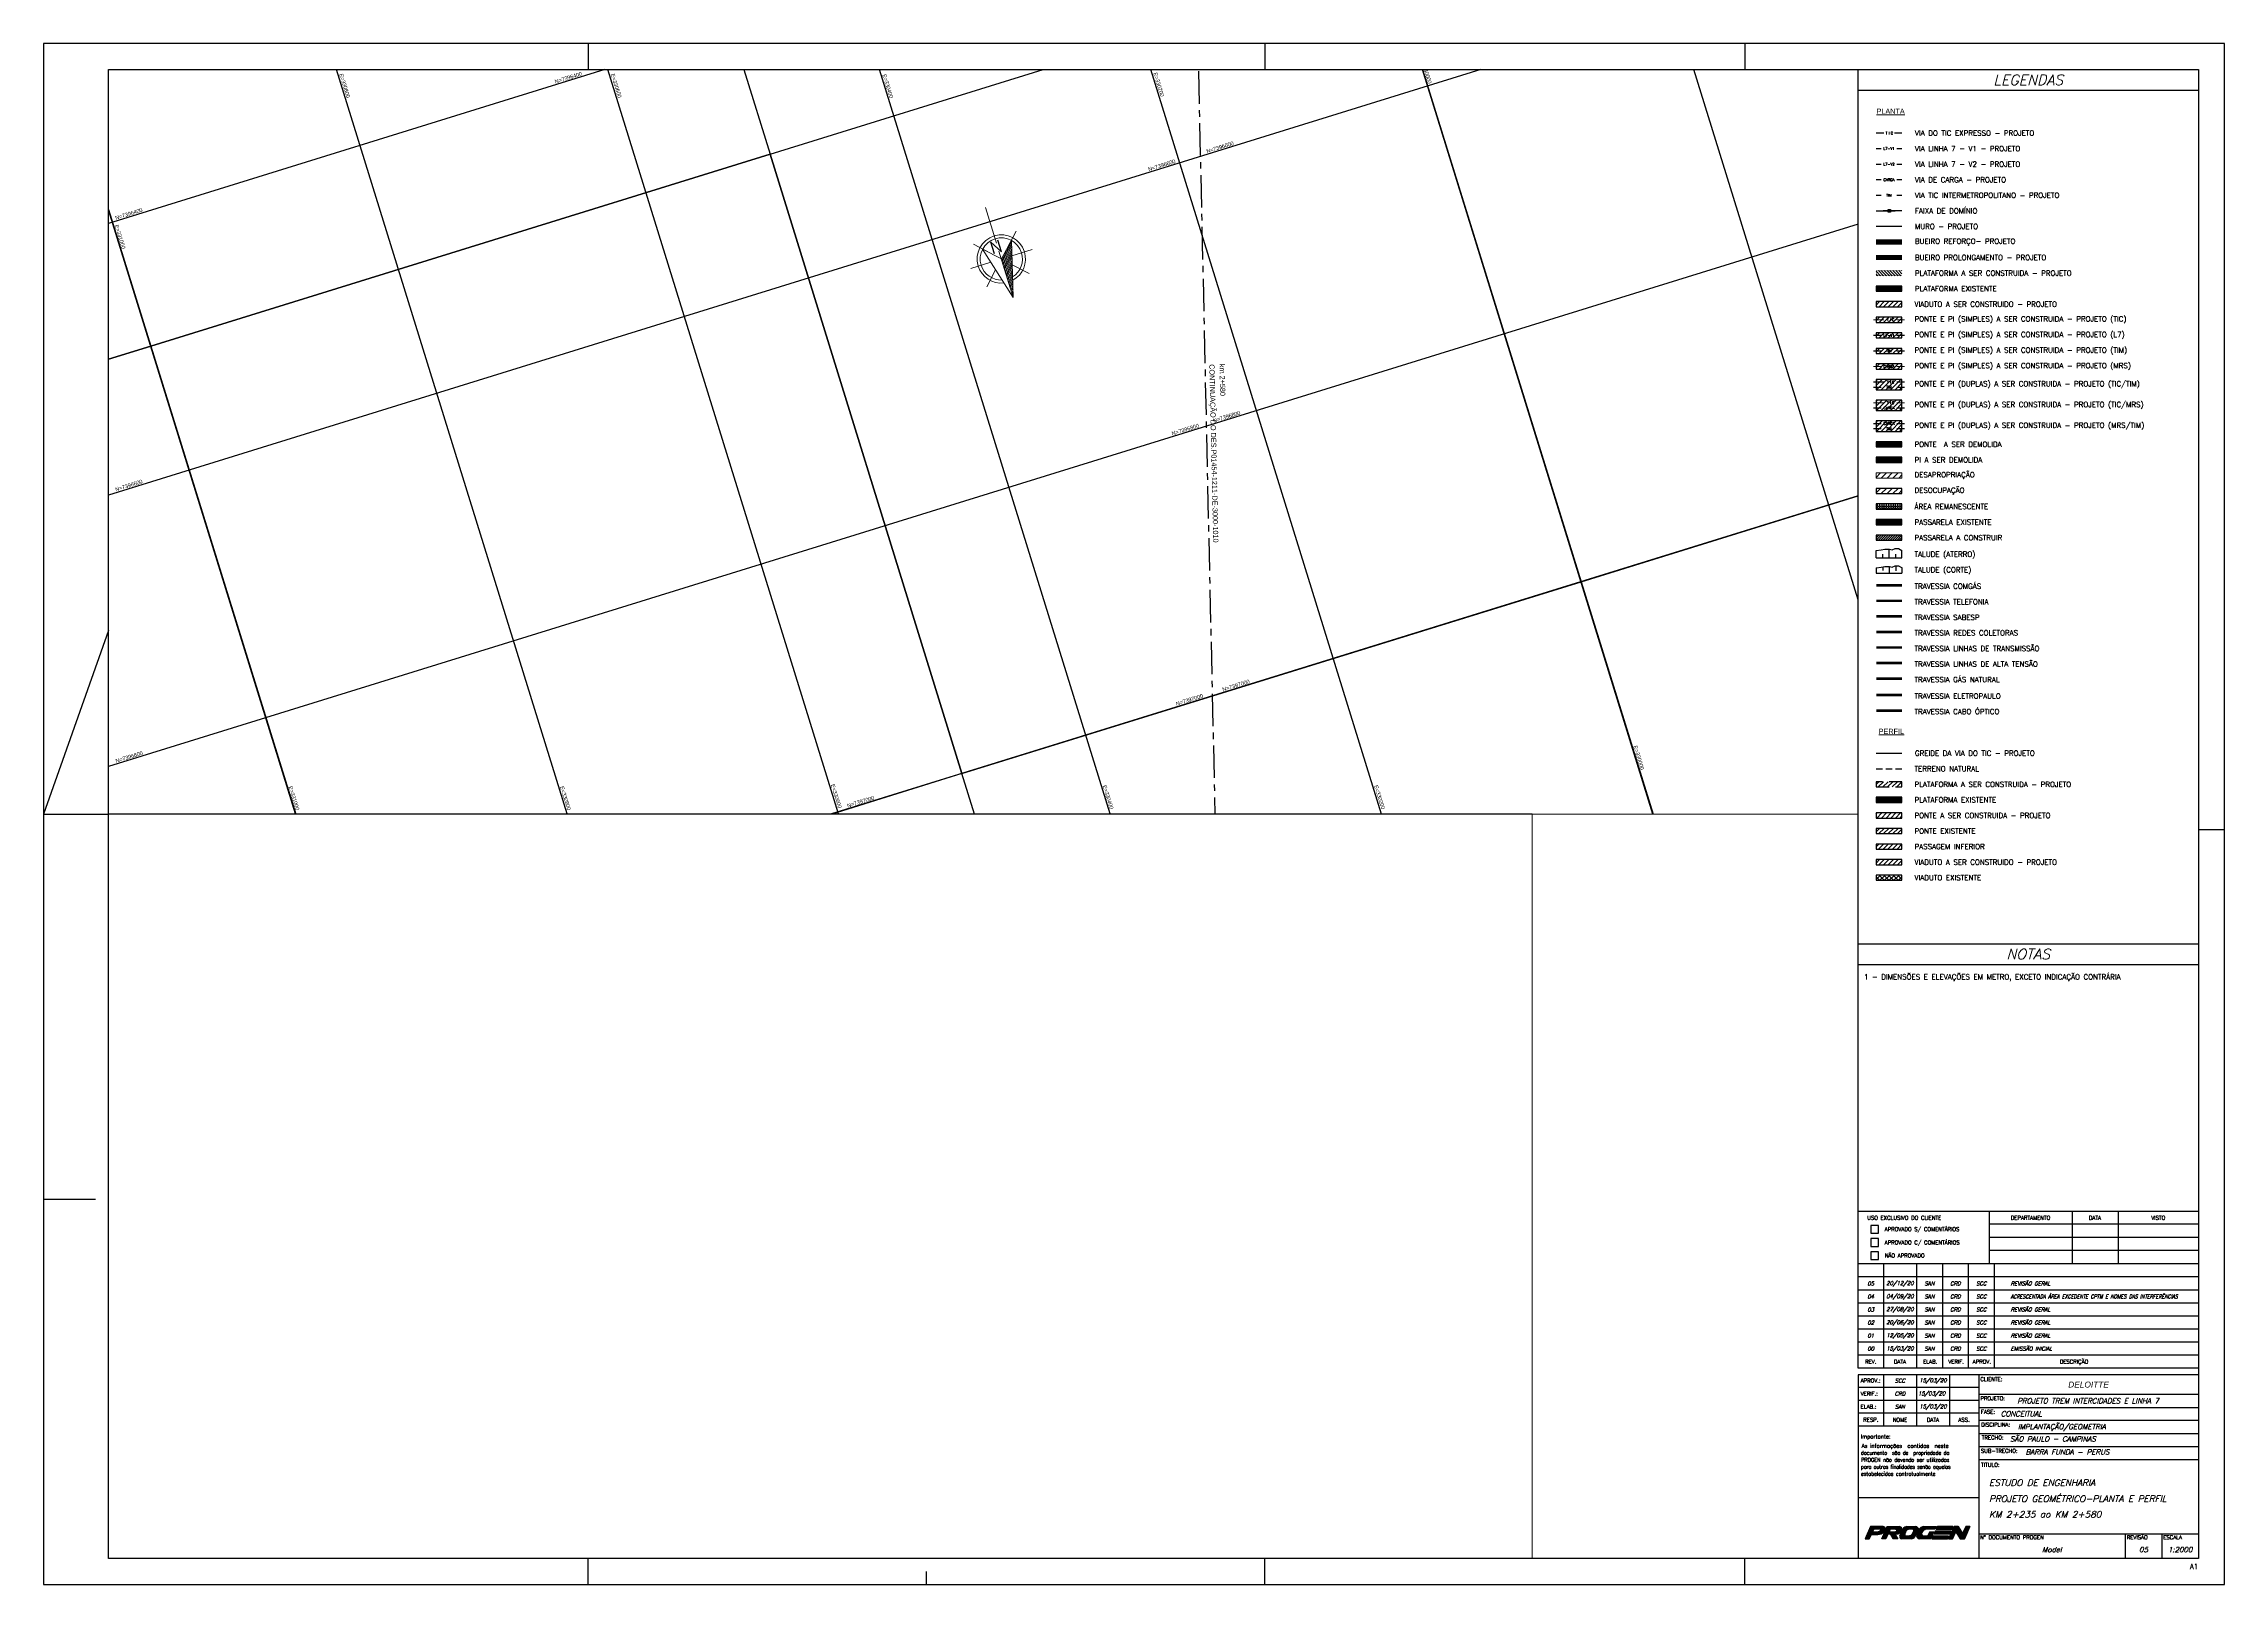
# Paper-space layout 'P01454-1211-DE-3000-1009' of a CAD drawing. Header units: metres, sheet in millimetres. Extents: x 0 to 841, y 0 to 594.
# The model-space entities are those that its viewports show. They can reach past a viewport. Long polylines and large blocks are cut down to what shows.
import ezdxf
from ezdxf.enums import TextEntityAlignment as Align

# ---------------------------------------------------------------- set-up
doc = ezdxf.new("R2010")
doc.units = ezdxf.units.M
doc.header["$LTSCALE"] = 10
for name, pattern in [('CENTER', [2, 1.25, -0.25, 0.25, -0.25]), ('DASHED', [0.75, 0.5, -0.25]), ('HIDDEN', [0.375, 0.25, -0.125])]:
    doc.linetypes.add(name, pattern=pattern)
doc.layers.add('_AUX-PLATAFORMA EXISTENTE', color=252, linetype='Continuous', lineweight=25, transparency=0.5)
for name, color, linetype, lineweight in [('_AUX-PLATAFORMA NOVA', 3, 'DASHED', 25), ('_DRENAGEM BUEIRO A IMPLANTAR-TIC', 50, 'Continuous', 200), ('_ÁREA REMANESCENTE', 200, 'Continuous', 25), ('DESAPROPRIAÇÃO', 160, 'Continuous', 20), ('F-HZ-EIXO-PARADOR-V1', 90, 'TIC-P_LINE', 30), ('F-VT-GREIDE', 6, 'Continuous', 0), ('F-VT-TERRENO', 90, 'HIDDEN', 0), ('Legenda_txt', 2, 'Continuous', 20), ('U-HZ-EIXO CARGA', 170, 'CARGA_LINE', 30), ('U-HZ-EIXO L7-V1', 240, 'L7-V1_LINE', 30), ('U-HZ-EIXO L7-V2', 220, 'L7-V2_LINE', 30), ('U-HZ-EIXO TIC', 40, 'TIC_LINE', 30), ('U-HZ-FAIXA_DOMÍNIO', 90, 'FENCELINE2', 30), ('VNOR', 2, 'Continuous', 9)]:
    doc.layers.add(name, color=color, linetype=linetype, lineweight=lineweight)
for name, color, linetype in [('_DRENAGEM_AMPLIAÇÃO DE BUEIRO-TIC', 23, 'Continuous'), ('_PASS. INFERIOR A CONSTRUIR', 10, 'Continuous'), ('_PASSARELA A CONSTRUIR', 230, 'Continuous'), ('_PASSARELA EXISTENTE', 50, 'Continuous'), ('_VIADUTO A CONSTRUIR', 130, 'Continuous'), ('A-ARTICULAÇÃO', 255, 'Continuous'), ('A-IMAGENS', 255, 'Continuous'), ('D-FORMATO', 1, 'Continuous'), ('DESOCUPAÇÃO', 50, 'Continuous'), ('DUTO_CABO ÓPTICO', 31, 'Continuous'), ('DUTOS_ELETROPAULO', 80, 'Continuous'), ('DUTOS_GÁS NATURAL', 234, 'Continuous'), ('DUTOS_LINHAS DE ALTA TENSÃO', 10, 'Continuous'), ('DUTOS_LINHAS DE TRANSMISSÃO', 11, 'Continuous'), ('DUTOS_REDES COLETORAS', 120, 'Continuous'), ('DUTOS_SABESP', 151, 'Continuous'), ('DUTOS_TELEFONIA', 162, 'Continuous'), ('DUTOS_TRAVESSIA_COMGÁS', 210, 'Continuous'), ('F-HZ-MUROS', 210, 'Continuous'), ('F-HZ-PIANO-ATERRO', 90, 'Continuous'), ('F-HZ-PIANO-CORTE', 10, 'Continuous'), ('F-HZ-TALUDE', 2, 'Continuous'), ('f-malha', 252, 'Continuous'), ('f-malha-txt', 8, 'Continuous'), ('Legenda', 2, 'Continuous'), ('LOGO_PROGEN', 156, 'Continuous'), ('U-VT-OAE EXISTENTE', 252, 'Continuous'), ('U-VT-PLATAFORMA', 3, 'DASHED')]:
    doc.layers.add(name, color=color, linetype=linetype)
for name, color, linetype, transparency in [('_PASS. INFERIOR A DEMOLIR', 10, 'Continuous', 0.5), ('_PONTE A DEMOLIR', 30, 'Continuous', 0.5), ('_VIADUTO EXISTENTE', 252, 'Continuous', 0.5)]:
    doc.layers.add(name, color=color, linetype=linetype, transparency=transparency)
doc.styles.add('Arial', font='arial.ttf')
doc.styles.add('ARIAL_CAR', font='arial.ttf')
doc.styles.add('R200', font='simplex.shx', dxfattribs={"height": 5})
doc.styles.add('R60', font='arial.ttf', dxfattribs={"height": 1.5})
doc.styles.add('ROMANS', font='romans.shx', dxfattribs={"height": 4})
doc.styles.get("Standard").update_dxf_attribs({"font": 'arial.ttf'})
doc.linetypes.add('CARGA_LINE', pattern='A,3.5,-0.25,["CARGA",Standard,S=0.175,R=0,X=-0.05,Y=-0.1],-0.95', length=4.7)
doc.linetypes.add('FENCELINE2', pattern='A,0.25,-0.1,[132,ltypeshp.shx,S=0.1,R=0,X=-0.1,Y=0],-0.1,1', length=1.45)
doc.linetypes.add('L7-V1_LINE', pattern='A,3.5,-0.25,["L7-V1",Standard,S=0.175,R=0,X=-0.05,Y=-0.1],-0.75', length=4.5)
doc.linetypes.add('L7-V2_LINE', pattern='A,3.5,-0.25,["L7-V2",Standard,S=0.175,R=0,X=-0.05,Y=-0.1],-0.75', length=4.5)
doc.linetypes.add('TIC-P_LINE', pattern='A,3.5,-0.25,["TIC-P",Standard,S=0.175,R=0,X=-0.05,Y=-0.1],-0.75', length=4.5)
doc.linetypes.add('TIC_LINE', pattern='A,3.5,-0.25,["TIC",Standard,S=0.175,R=0,X=-0.05,Y=-0.1],-0.5', length=4.25)
picture_1 = doc.add_image_def('image8.jpg', size_in_pixel=(5000, 5000))
picture_2 = doc.add_image_def('image9.jpg', size_in_pixel=(5000, 5000))
picture_3 = doc.add_image_def('image10.jpg', size_in_pixel=(5000, 5000))
picture_4 = doc.add_image_def('image11.jpg', size_in_pixel=(5000, 5000))
picture_5 = doc.add_image_def('image39.jpg', size_in_pixel=(5000, 5000))
picture_6 = doc.add_image_def('image40.jpg', size_in_pixel=(5000, 5000))
picture_7 = doc.add_image_def('image97.jpg', size_in_pixel=(5000, 5000))
picture_8 = doc.add_image_def('image98.jpg', size_in_pixel=(5000, 5000))

# ---------------------------------------------------------------- blocks, each defined once
blk = doc.blocks.new('PROGEN')
at = {"layer": 'D-FORMATO', "color": 3, "style": 'ROMANS', "oblique": 15}
for tag, p, height in [('PROJETO', (761.15, 69.74), 2), ('FASE', (754.77, 64.74), 2), ('DISCIPLINA', (761.35, 59.79), 2), ('TRECHO', (758.34, 55.06), 2), ('SUB-TRECHO', (764.34, 50.04), 2), ('TITULO_1', (750.25, 37.95), 2.5), ('TITULO_2', (750.25, 31.76), 2.5), ('TITULO_3', (750.25, 25.75), 2.5)]:
    blk.add_attdef(tag, p, '', height=height, dxfattribs=at)
for tag, p in [('NUMERO_PROGEN', (774.46, 13.4)), ('REV_PROGEN', (809.81, 13.4)), ('ESC', (823.94, 13.4))]:
    blk.add_attdef(tag, text='', height=2, dxfattribs=at).set_placement(p, align=Align.MIDDLE_CENTER)
blk = doc.blocks.new('*U25')
at = {"layer": 'LOGO_PROGEN', "linetype": 'Continuous'}
for p, q in [((10.23, 11.12), (9.45, 9.41)), ((10.52, 11.75), (10.23, 11.12)), ((10.68, 12.11), (10.52, 11.75)), ((11.12, 13.07), (10.68, 12.11)), ((11.79, 11.12), (11.02, 9.41)), ((11.19, 13.23), (11.12, 13.07)), ((11.48, 13.85), (11.19, 13.23)), ((11.59, 14.11), (11.48, 13.85)), ((12.74, 13.07), (12.3, 12.11)), ((12.82, 11.12), (13.86, 9.41)), ((14.53, 11.12), (15.67, 9.41)), ((14.79, 13.07), (15.13, 12.93)), ((15.13, 12.25), (14.79, 12.11)), ((16.55, 11.75), (15.05, 11.12)), ((15.13, 12.93), (15.27, 12.59)), ((15.27, 12.59), (15.13, 12.25)), ((16.25, 14.11), (16.89, 13.85)), ((16.7, 12.11), (16.55, 11.75)), ((16.76, 12.25), (16.7, 12.11)), ((16.91, 12.59), (16.76, 12.25)), ((16.89, 13.85), (17.2, 13.23)), ((17.06, 12.93), (16.91, 12.59)), ((17.13, 13.07), (17.06, 12.93)), ((17.2, 13.23), (17.13, 13.07))]:
    blk.add_line(p, q, dxfattribs=at)
for points in [[(10.23, 11.12), (9.45, 9.41), (11.02, 9.41)], [(10.52, 11.75), (10.23, 11.12), (15.05, 11.12)], [(10.68, 12.11), (10.52, 11.75), (16.55, 11.75)], [(11.12, 13.07), (10.68, 12.11), (12.3, 12.11)], [(11.19, 13.23), (11.12, 13.07), (17.13, 13.07)], [(11.48, 13.85), (11.19, 13.23), (17.2, 13.23)], [(11.59, 14.11), (11.48, 13.85), (16.89, 13.85)], [(12.82, 11.12), (13.86, 9.41), (15.67, 9.41)], [(14.79, 13.07), (15.13, 12.93), (17.06, 12.93)], [(15.13, 12.25), (14.79, 12.11), (16.7, 12.11)], [(15.13, 12.93), (15.27, 12.59), (16.91, 12.59)], [(15.27, 12.59), (15.13, 12.25), (16.76, 12.25)]]:
    blk.add_solid(points, dxfattribs=at)
at = {"layer": 'LOGO_PROGEN', "linetype": 'Continuous', "extrusion": (0, 0, -1)}
for points in [[(-10.23, 11.12), (-11.79, 11.12), (-11.02, 9.41)], [(-10.52, 11.75), (-16.55, 11.75), (-15.05, 11.12)], [(-10.68, 12.11), (-16.7, 12.11), (-16.55, 11.75)], [(-11.12, 13.07), (-12.74, 13.07), (-12.3, 12.11)], [(-11.19, 13.23), (-17.2, 13.23), (-17.13, 13.07)], [(-11.48, 13.85), (-16.89, 13.85), (-17.2, 13.23)], [(-11.59, 14.11), (-16.25, 14.11), (-16.89, 13.85)], [(-12.82, 11.12), (-14.53, 11.12), (-15.67, 9.41)], [(-14.79, 13.07), (-17.13, 13.07), (-17.06, 12.93)], [(-15.13, 12.93), (-17.06, 12.93), (-16.91, 12.59)], [(-15.13, 12.25), (-16.76, 12.25), (-16.7, 12.11)], [(-15.27, 12.59), (-16.91, 12.59), (-16.76, 12.25)]]:
    blk.add_solid(points, dxfattribs=at)
blk = doc.blocks.new('*U26')
at = {"color": 142, "linetype": 'Continuous'}
for p, q in [((30.98, 14.11), (30.51, 13.1)), ((36.94, 14.11), (36.48, 13.1))]:
    blk.add_line(p, q, dxfattribs=at)
blk.add_solid([(30.98, 14.11), (30.51, 13.1), (36.48, 13.1)], dxfattribs=at)
at = {"color": 142, "linetype": 'Continuous', "extrusion": (0, 0, -1)}
blk.add_solid([(-30.98, 14.11), (-36.94, 14.11), (-36.48, 13.1)], dxfattribs=at)
blk = doc.blocks.new('*U27')
at = {"color": 142, "linetype": 'Continuous'}
for p, q in [((29.28, 10.45), (28.8, 9.41)), ((30.13, 12.29), (29.67, 11.28)), ((35.25, 10.45), (34.77, 9.41)), ((36.1, 12.29), (35.63, 11.28))]:
    blk.add_line(p, q, dxfattribs=at)
for points in [[(29.28, 10.45), (28.8, 9.41), (34.77, 9.41)], [(30.13, 12.29), (29.67, 11.28), (35.63, 11.28)]]:
    blk.add_solid(points, dxfattribs=at)
at = {"color": 142, "linetype": 'Continuous', "extrusion": (0, 0, -1)}
for points in [[(-29.28, 10.45), (-35.25, 10.45), (-34.77, 9.41)], [(-30.13, 12.29), (-36.1, 12.29), (-35.63, 11.28)]]:
    blk.add_solid(points, dxfattribs=at)
blk = doc.blocks.new('*U28')
at = {"layer": 'LOGO_PROGEN', "linetype": 'Continuous'}
for p, q in [((36.13, 11.46), (35.17, 9.41)), ((36.42, 12.09), (36.13, 11.46)), ((37.35, 14.11), (36.42, 12.09)), ((37.7, 11.46), (36.77, 9.41)), ((38.38, 11.46), (39.69, 9.41)), ((38.99, 14.11), (40.25, 12.09)), ((41.86, 14.11), (40.93, 12.09)), ((42.28, 11.46), (41.35, 9.41)), ((42.56, 12.09), (42.28, 11.46)), ((43.47, 14.11), (42.56, 12.09))]:
    blk.add_line(p, q, dxfattribs=at)
for points in [[(36.13, 11.46), (35.17, 9.41), (36.77, 9.41)], [(36.42, 12.09), (36.13, 11.46), (37.7, 11.46)], [(37.35, 14.11), (36.42, 12.09), (40.25, 12.09)], [(37.99, 12.09), (38.38, 11.46), (40.65, 11.46)], [(38.38, 11.46), (39.69, 9.41), (41.35, 9.41)], [(40.93, 12.09), (40.65, 11.46), (42.28, 11.46)], [(41.86, 14.11), (40.93, 12.09), (42.56, 12.09)]]:
    blk.add_solid(points, dxfattribs=at)
at = {"layer": 'LOGO_PROGEN', "linetype": 'Continuous', "extrusion": (0, 0, -1)}
for points in [[(-36.13, 11.46), (-37.7, 11.46), (-36.77, 9.41)], [(-36.42, 12.09), (-37.99, 12.09), (-37.7, 11.46)], [(-37.35, 14.11), (-38.99, 14.11), (-40.25, 12.09)], [(-37.99, 12.09), (-40.25, 12.09), (-40.65, 11.46)], [(-38.38, 11.46), (-42.28, 11.46), (-41.35, 9.41)], [(-40.93, 12.09), (-42.56, 12.09), (-42.28, 11.46)], [(-41.86, 14.11), (-43.47, 14.11), (-42.56, 12.09)]]:
    blk.add_solid(points, dxfattribs=at)
blk = doc.blocks.new('*U29')
at = {"layer": 'LOGO_PROGEN', "linetype": 'Continuous'}
for p, q in [((22.98, 10.51), (22.96, 10.27)), ((22.96, 10.27), (23.37, 9.65)), ((23.01, 10.82), (22.98, 10.51)), ((23.02, 11.01), (23.01, 10.82)), ((23.24, 11.49), (23.02, 11.01)), ((23.37, 11.77), (23.24, 11.49)), ((23.77, 12.62), (23.37, 11.77)), ((23.37, 9.65), (24.07, 9.41)), ((23.89, 12.89), (23.77, 12.62)), ((24.03, 13.05), (23.89, 12.89)), ((24.6, 13.73), (24.03, 13.05)), ((24.03, 13.05), (24.03, 13.05)), ((25.62, 14.11), (24.6, 13.73)), ((24.89, 11.77), (24.82, 11.49)), ((24.82, 11.49), (24.9, 11.01)), ((25.46, 12.62), (24.89, 11.77)), ((24.9, 11.01), (24.93, 10.82)), ((24.93, 10.82), (25.53, 10.51)), ((26.05, 12.89), (25.46, 12.62)), ((26.39, 13.05), (26.05, 12.89)), ((30.08, 13.05), (26.39, 13.05)), ((28, 12.03), (27.31, 10.51)), ((28.5, 9.65), (28.39, 9.41)), ((28.79, 10.27), (28.5, 9.65)), ((28.9, 10.51), (28.79, 10.27)), ((29.61, 12.03), (28.9, 10.51)), ((30.39, 13.73), (30.08, 13.05)), ((30.57, 14.11), (30.39, 13.73))]:
    blk.add_line(p, q, dxfattribs=at)
for points in [[(22.98, 10.51), (22.96, 10.27), (28.79, 10.27)], [(22.96, 10.27), (23.37, 9.65), (28.5, 9.65)], [(23.01, 10.82), (22.98, 10.51), (25.53, 10.51)], [(23.02, 11.01), (23.01, 10.82), (24.93, 10.82)], [(23.24, 11.49), (23.02, 11.01), (24.9, 11.01)], [(23.37, 11.77), (23.24, 11.49), (24.82, 11.49)], [(23.77, 12.62), (23.37, 11.77), (24.89, 11.77)], [(23.37, 9.65), (24.07, 9.41), (28.39, 9.41)], [(23.89, 12.89), (23.77, 12.62), (25.46, 12.62)], [(24.03, 13.05), (23.89, 12.89), (26.05, 12.89)], [(24.6, 13.73), (24.03, 13.05), (30.08, 13.05)], [(24.03, 13.05), (24.03, 13.05), (26.39, 13.05)], [(25.62, 14.11), (24.6, 13.73), (30.39, 13.73)], [(28, 12.03), (27.31, 10.51), (28.9, 10.51)]]:
    blk.add_solid(points, dxfattribs=at)
at = {"layer": 'LOGO_PROGEN', "linetype": 'Continuous', "extrusion": (0, 0, -1)}
for points in [[(-22.96, 10.27), (-28.79, 10.27), (-28.5, 9.65)], [(-22.98, 10.51), (-28.9, 10.51), (-28.79, 10.27)], [(-23.01, 10.82), (-24.93, 10.82), (-25.53, 10.51)], [(-23.02, 11.01), (-24.9, 11.01), (-24.93, 10.82)], [(-23.24, 11.49), (-24.82, 11.49), (-24.9, 11.01)], [(-23.37, 11.77), (-24.89, 11.77), (-24.82, 11.49)], [(-23.37, 9.65), (-28.5, 9.65), (-28.39, 9.41)], [(-23.77, 12.62), (-25.46, 12.62), (-24.89, 11.77)], [(-23.89, 12.89), (-26.05, 12.89), (-25.46, 12.62)], [(-24.03, 13.05), (-30.08, 13.05), (-26.39, 13.05)], [(-24.03, 13.05), (-26.39, 13.05), (-26.05, 12.89)], [(-24.6, 13.73), (-30.39, 13.73), (-30.08, 13.05)], [(-25.62, 14.11), (-30.57, 14.11), (-30.39, 13.73)], [(-28, 12.03), (-29.61, 12.03), (-28.9, 10.51)]]:
    blk.add_solid(points, dxfattribs=at)
blk = doc.blocks.new('*U30')
at = {"layer": 'LOGO_PROGEN', "linetype": 'Continuous'}
for p, q in [((16.51, 10.47), (16.45, 9.96)), ((16.45, 9.96), (16.63, 9.69)), ((16.52, 10.48), (16.51, 10.47)), ((16.67, 10.8), (16.52, 10.48)), ((16.63, 9.69), (16.74, 9.53)), ((16.9, 11.31), (16.67, 10.8)), ((16.74, 9.53), (17.24, 9.41)), ((17.49, 12.56), (16.9, 11.31)), ((17.66, 12.94), (17.49, 12.56)), ((17.72, 13.07), (17.66, 12.94)), ((17.84, 13.33), (17.72, 13.07)), ((17.89, 13.45), (17.84, 13.33)), ((18.4, 13.9), (17.89, 13.45)), ((18.93, 12.56), (18.32, 11.31)), ((18.32, 11.31), (18.32, 10.8)), ((18.32, 10.8), (18.71, 10.48)), ((18.41, 13.9), (18.4, 13.9)), ((19.07, 14.11), (18.41, 13.9)), ((19.38, 12.94), (18.93, 12.56)), ((19.95, 13.07), (19.38, 12.94)), ((20.19, 10.48), (20.18, 10.48)), ((20.78, 10.66), (20.19, 10.48)), ((21.18, 11.13), (20.78, 10.66)), ((21.21, 9.53), (20.78, 9.41)), ((21.79, 12.46), (21.18, 11.13)), ((21.75, 9.69), (21.21, 9.53)), ((21.45, 13.07), (21.78, 12.85)), ((21.96, 9.96), (21.75, 9.69)), ((21.78, 12.85), (21.79, 12.69)), ((21.79, 12.69), (21.79, 12.46)), ((22.36, 10.47), (21.96, 9.96)), ((22.37, 10.48), (22.36, 10.47)), ((22.45, 10.66), (22.37, 10.48)), ((22.37, 10.48), (22.37, 10.48)), ((22.67, 11.13), (22.45, 10.66)), ((22.57, 14.11), (23.18, 13.9)), ((23.28, 12.46), (22.67, 11.13)), ((23.18, 13.9), (23.19, 13.9)), ((23.19, 13.9), (23.46, 13.45)), ((23.39, 12.69), (23.28, 12.46)), ((23.42, 12.85), (23.39, 12.69)), ((23.47, 13.07), (23.42, 12.85)), ((23.46, 13.45), (23.52, 13.33)), ((23.52, 13.33), (23.47, 13.07))]:
    blk.add_line(p, q, dxfattribs=at)
for points in [[(16.51, 10.47), (16.45, 9.96), (21.96, 9.96)], [(16.45, 9.96), (16.63, 9.69), (21.75, 9.69)], [(16.52, 10.48), (16.51, 10.47), (22.36, 10.47)], [(16.67, 10.8), (16.52, 10.48), (18.71, 10.48)], [(16.63, 9.69), (16.74, 9.53), (21.21, 9.53)], [(16.9, 11.31), (16.67, 10.8), (18.32, 10.8)], [(16.74, 9.53), (17.24, 9.41), (20.78, 9.41)], [(17.49, 12.56), (16.9, 11.31), (18.32, 11.31)], [(17.66, 12.94), (17.49, 12.56), (18.93, 12.56)], [(17.72, 13.07), (17.66, 12.94), (19.38, 12.94)], [(17.84, 13.33), (17.72, 13.07), (23.47, 13.07)], [(17.89, 13.45), (17.84, 13.33), (23.52, 13.33)], [(18.4, 13.9), (17.89, 13.45), (23.46, 13.45)], [(18.41, 13.9), (18.4, 13.9), (23.19, 13.9)], [(19.07, 14.11), (18.41, 13.9), (23.18, 13.9)], [(20.19, 10.48), (20.18, 10.48), (22.37, 10.48)], [(20.78, 10.66), (20.19, 10.48), (22.37, 10.48)], [(21.18, 11.13), (20.78, 10.66), (22.45, 10.66)], [(21.79, 12.46), (21.18, 11.13), (22.67, 11.13)], [(21.45, 13.07), (21.78, 12.85), (23.42, 12.85)], [(21.78, 12.85), (21.79, 12.69), (23.39, 12.69)], [(21.79, 12.69), (21.79, 12.46), (23.28, 12.46)]]:
    blk.add_solid(points, dxfattribs=at)
at = {"layer": 'LOGO_PROGEN', "linetype": 'Continuous', "extrusion": (0, 0, -1)}
for points in [[(-16.45, 9.96), (-21.96, 9.96), (-21.75, 9.69)], [(-16.51, 10.47), (-22.36, 10.47), (-21.96, 9.96)], [(-16.52, 10.48), (-22.37, 10.48), (-22.36, 10.47)], [(-16.63, 9.69), (-21.75, 9.69), (-21.21, 9.53)], [(-16.67, 10.8), (-18.32, 10.8), (-18.71, 10.48)], [(-16.74, 9.53), (-21.21, 9.53), (-20.78, 9.41)], [(-16.9, 11.31), (-18.32, 11.31), (-18.32, 10.8)], [(-17.49, 12.56), (-18.93, 12.56), (-18.32, 11.31)], [(-17.66, 12.94), (-19.38, 12.94), (-18.93, 12.56)], [(-17.72, 13.07), (-19.95, 13.07), (-19.38, 12.94)], [(-17.84, 13.33), (-23.52, 13.33), (-23.47, 13.07)], [(-17.89, 13.45), (-23.46, 13.45), (-23.52, 13.33)], [(-18.4, 13.9), (-23.19, 13.9), (-23.46, 13.45)], [(-18.41, 13.9), (-23.18, 13.9), (-23.19, 13.9)], [(-19.07, 14.11), (-22.57, 14.11), (-23.18, 13.9)], [(-20.19, 10.48), (-22.37, 10.48), (-22.37, 10.48)], [(-20.78, 10.66), (-22.45, 10.66), (-22.37, 10.48)], [(-21.18, 11.13), (-22.67, 11.13), (-22.45, 10.66)], [(-21.45, 13.07), (-23.47, 13.07), (-23.42, 12.85)], [(-21.78, 12.85), (-23.42, 12.85), (-23.39, 12.69)], [(-21.79, 12.69), (-23.39, 12.69), (-23.28, 12.46)], [(-21.79, 12.46), (-23.28, 12.46), (-22.67, 11.13)]]:
    blk.add_solid(points, dxfattribs=at)
blk = doc.blocks.new('*U31')
at = {"layer": 'LOGO_PROGEN', "linetype": 'Continuous'}
for p, q in [((3.8, 11.08), (3.03, 9.41)), ((3.92, 11.33), (3.8, 11.08)), ((4.27, 12.1), (3.92, 11.33)), ((4.74, 13.1), (4.27, 12.1)), ((5.37, 11.08), (4.62, 9.41)), ((4.93, 13.51), (4.74, 13.1)), ((5.12, 13.94), (4.93, 13.51)), ((5.2, 14.11), (5.12, 13.94)), ((6.37, 13.1), (5.87, 12.1)), ((9.26, 11.33), (8.01, 11.08)), ((8.13, 12.12), (8.03, 12.1)), ((8.61, 12.23), (8.13, 12.12)), ((9.09, 12.6), (8.61, 12.23)), ((8.84, 13.1), (9.04, 13.03)), ((9.04, 13.03), (9.05, 13.03)), ((9.05, 13.03), (9.16, 12.82)), ((9.16, 12.82), (9.09, 12.6)), ((10.23, 12.1), (9.26, 11.33)), ((10.06, 14.11), (10.52, 13.94)), ((10.26, 12.12), (10.23, 12.1)), ((10.31, 12.23), (10.26, 12.12)), ((10.49, 12.6), (10.31, 12.23)), ((10.59, 12.82), (10.49, 12.6)), ((10.52, 13.94), (10.77, 13.51)), ((10.68, 13.03), (10.59, 12.82)), ((10.7, 13.1), (10.68, 13.03)), ((10.68, 13.03), (10.68, 13.03)), ((10.77, 13.51), (10.7, 13.1))]:
    blk.add_line(p, q, dxfattribs=at)
for points in [[(3.8, 11.08), (3.03, 9.41), (4.62, 9.41)], [(3.92, 11.33), (3.8, 11.08), (8.01, 11.08)], [(4.27, 12.1), (3.92, 11.33), (9.26, 11.33)], [(4.74, 13.1), (4.27, 12.1), (5.87, 12.1)], [(4.93, 13.51), (4.74, 13.1), (10.7, 13.1)], [(5.12, 13.94), (4.93, 13.51), (10.77, 13.51)], [(5.2, 14.11), (5.12, 13.94), (10.52, 13.94)], [(8.13, 12.12), (8.03, 12.1), (10.23, 12.1)], [(8.61, 12.23), (8.13, 12.12), (10.26, 12.12)], [(9.09, 12.6), (8.61, 12.23), (10.31, 12.23)], [(8.84, 13.1), (9.04, 13.03), (10.68, 13.03)], [(9.04, 13.03), (9.05, 13.03), (10.68, 13.03)], [(9.05, 13.03), (9.16, 12.82), (10.59, 12.82)], [(9.16, 12.82), (9.09, 12.6), (10.49, 12.6)]]:
    blk.add_solid(points, dxfattribs=at)
at = {"layer": 'LOGO_PROGEN', "linetype": 'Continuous', "extrusion": (0, 0, -1)}
for points in [[(-3.8, 11.08), (-5.37, 11.08), (-4.62, 9.41)], [(-3.92, 11.33), (-9.26, 11.33), (-8.01, 11.08)], [(-4.27, 12.1), (-10.23, 12.1), (-9.26, 11.33)], [(-4.74, 13.1), (-6.37, 13.1), (-5.87, 12.1)], [(-4.93, 13.51), (-10.77, 13.51), (-10.7, 13.1)], [(-5.12, 13.94), (-10.52, 13.94), (-10.77, 13.51)], [(-5.2, 14.11), (-10.06, 14.11), (-10.52, 13.94)], [(-8.13, 12.12), (-10.26, 12.12), (-10.23, 12.1)], [(-8.61, 12.23), (-10.31, 12.23), (-10.26, 12.12)], [(-8.84, 13.1), (-10.7, 13.1), (-10.68, 13.03)], [(-9.04, 13.03), (-10.68, 13.03), (-10.68, 13.03)], [(-9.05, 13.03), (-10.68, 13.03), (-10.59, 12.82)], [(-9.09, 12.6), (-10.49, 12.6), (-10.31, 12.23)], [(-9.16, 12.82), (-10.59, 12.82), (-10.49, 12.6)]]:
    blk.add_solid(points, dxfattribs=at)
blk = doc.blocks.new('NOVO_LOGO_PROGEN')
at = {"color": 142}
for points in [[(29.28, 10.45), (28.8, 9.41), (34.77, 9.41), (35.25, 10.45), (29.28, 10.45)], [(30.13, 12.29), (29.67, 11.28), (35.63, 11.28), (36.1, 12.29), (30.13, 12.29)], [(30.98, 14.11), (30.51, 13.1), (36.48, 13.1), (36.94, 14.11), (30.98, 14.11)]]:
    blk.add_lwpolyline(points, close=True, dxfattribs=at)
at = {"layer": 'LOGO_PROGEN'}
for p, q in [((9.45, 9.41), (11.59, 14.11)), ((11.02, 9.41), (9.45, 9.41)), ((11.79, 11.12), (11.02, 9.41)), ((11.59, 14.11), (16.25, 14.11)), ((12.82, 11.12), (11.79, 11.12)), ((13.86, 9.41), (12.82, 11.12)), ((15.67, 9.41), (13.86, 9.41)), ((15.05, 11.12), (14.53, 11.12)), ((14.53, 11.12), (15.67, 9.41)), ((16.51, 10.47), (17.89, 13.45)), ((20.78, 9.41), (17.24, 9.41)), ((19.07, 14.11), (22.57, 14.11)), ((23.39, 12.69), (22.37, 10.48)), ((24.89, 11.77), (24.82, 11.49))]:
    blk.add_line(p, q, dxfattribs=at)
for points in [[(10.68, 13.03, 0.577661), (10.06, 14.11), (5.2, 14.11), (3.03, 9.41), (4.62, 9.41), (5.37, 11.08), (8.01, 11.08, 0.238769), (10.26, 12.12)], [(6.37, 13.1), (5.87, 12.1), (8.03, 12.1, 0.224102), (9.09, 12.6, 0.616344), (8.87, 13.1), (6.37, 13.1)], [(12.74, 13.07), (12.3, 12.11), (14.79, 12.11, 1), (14.79, 13.07), (12.74, 13.07)]]:
    blk.add_lwpolyline(points, format="xyb", close=True, dxfattribs=at)
for points in [[(18.93, 12.56), (18.32, 11.31, 0.479008), (18.71, 10.48), (20.18, 10.48, 0.295146), (21.18, 11.13), (21.79, 12.46, 0.508319), (21.45, 13.07), (19.95, 13.07, 0.235925), (18.93, 12.56, 1.403299)], [(23.04, 11.05, 0.554169), (24.07, 9.41)], [(23.02, 11.01), (23.89, 12.89, -0.262138), (25.62, 14.11), (30.57, 14.11), (30.08, 13.05), (26.39, 13.05, 0.281062), (24.89, 11.77)], [(24.82, 11.49, 0.510846), (25.53, 10.51), (27.31, 10.51), (28, 12.03), (29.61, 12.03), (28.39, 9.41), (24.05, 9.41)]]:
    blk.add_lwpolyline(points, format="xyb", dxfattribs=at)
blk.add_lwpolyline([(37.35, 14.11), (35.17, 9.41), (36.77, 9.41), (37.99, 12.09), (39.69, 9.41), (41.35, 9.41), (43.47, 14.11), (41.86, 14.11), (40.65, 11.46), (38.99, 14.11), (37.35, 14.11)], close=True, dxfattribs=at)
for centre, radius, start, end in [((15.02, 13.3), 2.17, 270.59549, 358.36551), ((16.24, 13.15), 0.96, 5.24816, 89.25431), ((17.15, 10.12), 0.723, 151.60803, 276.70999), ((19.2, 12.51), 1.6, 94.5731, 144.1733), ((20.82, 11.06), 1.65, 268.60885, 339.66253), ((22.61, 13.18), 0.924, 327.55303, 92.40411)]:
    blk.add_arc(centre, radius, start, end, dxfattribs=at)
at = {"color": 142, "linetype": 'Continuous'}
for name in ['*U27', '*U26']:
    blk.add_blockref(name, (0, 0), dxfattribs=at)
at = {"layer": 'LOGO_PROGEN', "linetype": 'Continuous'}
for name in ['*U31', '*U25', '*U30', '*U29', '*U28']:
    blk.add_blockref(name, (0, 0), dxfattribs=at)
blk = doc.blocks.new('FORMATO COM LEGENDA')
at = {"layer": '_AUX-PLATAFORMA EXISTENTE', "lineweight": 25, "ltscale": 0.5, "true_color": 0xa1a1a1}
h = blk.add_hatch(color=253, dxfattribs=at)
h.dxf.hatch_style = 1
h.paths.add_polyline_path([(716.67, 498.52), (716.67, 500.52), (706.67, 500.52), (706.67, 498.52)])
at = {"layer": '_AUX-PLATAFORMA EXISTENTE', "lineweight": 25, "ltscale": 0.5}
h = blk.add_hatch(color=253, dxfattribs=at)
h.dxf.hatch_style = 1
h.paths.add_polyline_path([(716.67, 301.43), (716.67, 303.43), (706.67, 303.43), (706.67, 301.43)])
at = {"layer": '_AUX-PLATAFORMA NOVA'}
h = blk.add_hatch(dxfattribs=at)
h.set_pattern_fill('ANSI31', color=90, scale=0.25, angle=90)
h.set_pattern_definition([(135, (841, 6), (-0.561266, -0.561266), [])])
h.paths.add_polyline_path([(716.67, 504.52), (716.67, 506.52), (706.67, 506.52), (706.67, 504.52)])
at = {"layer": '_PASS. INFERIOR A CONSTRUIR'}
h = blk.add_hatch(dxfattribs=at)
h.set_pattern_fill('ANSI31', color=10, scale=0.4)
h.set_pattern_definition([(45, (841, 154.538), (-0.8980256, 0.8980256), [])])
h.paths.add_polyline_path([(716.67, 486.52), (716.67, 488.52), (706.67, 488.52), (706.67, 486.52)])
h = blk.add_hatch(dxfattribs=at)
h.set_pattern_fill('ANSI31', color=10, scale=0.4)
h.set_pattern_definition([(45, (841, 148.538), (-0.8980256, 0.8980256), [])])
h.paths.add_polyline_path([(716.67, 480.52), (716.67, 482.52), (706.67, 482.52), (706.67, 480.52)])
h = blk.add_hatch(dxfattribs=at)
h.set_pattern_fill('ANSI31', color=10, scale=0.4)
h.set_pattern_definition([(45, (841, 142.538), (-0.8980256, 0.8980256), [])])
h.paths.add_polyline_path([(716.67, 474.52), (716.67, 476.52), (706.67, 476.52), (706.67, 474.52)])
h = blk.add_hatch(dxfattribs=at)
h.set_pattern_fill('ANSI31', color=160, scale=0.4)
h.set_pattern_definition([(45, (841, 136.538), (-0.8980256, 0.8980256), [])])
h.paths.add_polyline_path([(716.67, 468.52), (716.67, 470.52), (706.67, 470.52), (706.67, 468.52)])
h = blk.add_hatch(dxfattribs=at)
h.set_pattern_fill('ANSI31', color=10, scale=0.4)
h.set_pattern_definition([(45, (841, 129.538), (-0.8980256, 0.8980256), [])])
h.paths.add_polyline_path([(716.67, 460.52), (716.67, 464.52), (706.67, 464.52), (706.67, 460.52)])
h = blk.add_hatch(dxfattribs=at)
h.set_pattern_fill('ANSI31', color=10, scale=0.4)
h.set_pattern_definition([(45, (841, 121.538), (-0.8980256, 0.8980256), [])])
h.paths.add_polyline_path([(716.67, 452.52), (716.67, 456.52), (706.67, 456.52), (706.67, 452.52)])
h = blk.add_hatch(dxfattribs=at)
h.set_pattern_fill('ANSI31', color=10, scale=0.4)
h.set_pattern_definition([(45, (841, 113.538), (-0.8980256, 0.8980256), [])])
h.paths.add_polyline_path([(716.67, 444.52), (716.67, 448.52), (706.67, 448.52), (706.67, 444.52)])
h = blk.add_hatch(dxfattribs=at)
h.set_pattern_fill('ANSI31', color=10, scale=0.4)
h.set_pattern_definition([(45, (841, -68), (-0.8980256, 0.8980256), [])])
h.paths.add_polyline_path([(716.67, 295.43), (716.67, 297.43), (706.67, 297.43), (706.67, 295.43)])
h = blk.add_hatch(dxfattribs=at)
h.set_pattern_fill('ANSI31', color=256, scale=0.4)
h.set_pattern_definition([(45, (841, -125.5512), (-0.8980256, 0.8980256), [])])
h.paths.add_polyline_path([(716.67, 283.43), (716.67, 285.43), (706.67, 285.43), (706.67, 283.43)])
at = {"layer": '_PASS. INFERIOR A DEMOLIR', "transparency": 33554559}
h = blk.add_hatch(color=256, dxfattribs=at)
h.dxf.hatch_style = 1
h.paths.add_polyline_path([(716.67, 432.52), (716.67, 434.52), (706.67, 434.52), (706.67, 432.52)])
at = {"layer": '_PASSARELA A CONSTRUIR', "ltscale": 0.1, "transparency": 33554687}
h = blk.add_hatch(dxfattribs=at)
h.set_pattern_fill('ANSI31', color=256, scale=0.2)
h.set_pattern_definition([(45, (4e-06, -6), (-0.4490128, 0.4490128), [])])
h.paths.add_polyline_path([(716.67, 402.52), (716.67, 404.52), (706.67, 404.52), (706.67, 402.52)])
at = {"layer": '_PASSARELA EXISTENTE', "transparency": 33554559}
h = blk.add_hatch(color=256, dxfattribs=at)
h.dxf.hatch_style = 1
h.paths.add_polyline_path([(716.67, 408.52), (716.67, 410.52), (706.67, 410.52), (706.67, 408.52)])
at = {"layer": '_PONTE A DEMOLIR', "transparency": 33554495}
h = blk.add_hatch(color=256, dxfattribs=at)
h.dxf.hatch_style = 1
h.paths.add_polyline_path([(716.67, 438.52), (716.67, 440.52), (706.67, 440.52), (706.67, 438.52)])
at = {"layer": '_VIADUTO A CONSTRUIR'}
h = blk.add_hatch(dxfattribs=at)
h.set_pattern_fill('ANSI31', color=256, scale=0.4)
h.set_pattern_definition([(45, (841, 160.538), (-0.8980256, 0.8980256), [])])
h.paths.add_polyline_path([(716.67, 492.52), (716.67, 494.52), (706.67, 494.52), (706.67, 492.52)])
h = blk.add_hatch(dxfattribs=at)
h.set_pattern_fill('ANSI31', color=256, scale=0.4)
h.set_pattern_definition([(45, (841, -54.5512), (-0.8980256, 0.8980256), [])])
h.paths.add_polyline_path([(716.67, 277.43), (716.67, 279.43), (706.67, 279.43), (706.67, 277.43)])
at = {"layer": '_VIADUTO EXISTENTE'}
h = blk.add_hatch(dxfattribs=at)
h.set_pattern_fill('ANSI37', color=256, scale=0.4)
h.set_pattern_definition([(45, (841, -125.5512), (-0.8980256, 0.8980256), []), (135, (841, -125.5512), (-0.8980256, -0.8980256), [])])
h.paths.add_polyline_path([(716.67, 271.43), (716.67, 273.43), (706.67, 273.43), (706.67, 271.43)])
at = {"layer": '_ÁREA REMANESCENTE'}
h = blk.add_hatch(dxfattribs=at)
h.set_pattern_fill('ANGLE', color=256, scale=0.125)
h.set_pattern_definition([(0, (4e-06, -6), (0, 0.873125), [0.635, -0.238125]), (90, (4e-06, -6), (-0.873125, 5e-17), [0.635, -0.238125])])
h.paths.add_polyline_path([(716.67, 414.52), (716.67, 416.52), (706.67, 416.52), (706.67, 414.52)])
at = {"layer": 'DESAPROPRIAÇÃO', "ltscale": 0.5, "transparency": 33554687}
h = blk.add_hatch(dxfattribs=at)
h.set_pattern_fill('ANSI31', color=256, scale=0.5)
h.set_pattern_definition([(45, (4e-06, -6), (-1.122532, 1.122532), [])])
h.paths.add_polyline_path([(716.67, 426.52), (716.67, 428.52), (706.67, 428.52), (706.67, 426.52)])
at = {"layer": 'DESOCUPAÇÃO', "ltscale": 0.5, "transparency": 33554687}
h = blk.add_hatch(dxfattribs=at)
h.set_pattern_fill('ANSI31', color=256, scale=0.5)
h.set_pattern_definition([(45, (4e-06, -12), (-1.122532, 1.122532), [])])
h.paths.add_polyline_path([(716.67, 420.52), (716.67, 422.52), (706.67, 422.52), (706.67, 420.52)])
at = {"layer": 'U-VT-OAE EXISTENTE'}
h = blk.add_hatch(dxfattribs=at)
h.set_pattern_fill('ANSI31', color=256, scale=0.4)
h.set_pattern_definition([(45, (841, -42.5512), (-0.8980256, 0.8980256), [])])
h.paths.add_polyline_path([(716.67, 289.43), (716.67, 291.43), (706.67, 291.43), (706.67, 289.43)])
at = {"layer": 'U-VT-PLATAFORMA'}
h = blk.add_hatch(dxfattribs=at)
h.set_pattern_fill('ANSI31', color=256, scale=0.4, angle=-128.12053)
h.set_pattern_definition([(45, (-5617040.9505, 4824450.5529), (-0.8980256121, 0.8980256121), [])])
h.paths.add_polyline_path([(716.67, 307.43), (716.67, 309.43), (706.67, 309.43), (706.67, 307.43)])
at = {"layer": '_AUX-PLATAFORMA NOVA', "color": 90, "ltscale": 0.5, "const_width": 0.1, "flags": 128}
blk.add_lwpolyline([(716.67, 504.52), (716.67, 506.52), (706.67, 506.52), (706.67, 504.52)], close=True, dxfattribs=at)
at = {"layer": '_DRENAGEM BUEIRO A IMPLANTAR-TIC', "const_width": 2}
blk.add_lwpolyline([(706.67, 517.52), (716.67, 517.52)], dxfattribs=at)
at = {"layer": '_DRENAGEM_AMPLIAÇÃO DE BUEIRO-TIC', "const_width": 2}
blk.add_lwpolyline([(706.67, 511.52), (716.67, 511.52)], dxfattribs=at)
at = {"layer": '_PASS. INFERIOR A CONSTRUIR', "color": 10}
for points in [[(716.67, 486.52), (716.67, 488.52), (706.67, 488.52), (706.67, 486.52)], [(716.67, 480.52), (716.67, 482.52), (706.67, 482.52), (706.67, 480.52)], [(716.67, 474.52), (716.67, 476.52), (706.67, 476.52), (706.67, 474.52)], [(716.67, 460.52), (716.67, 464.52), (706.67, 464.52), (706.67, 460.52)], [(716.67, 452.52), (716.67, 456.52), (706.67, 456.52), (706.67, 452.52)], [(716.67, 444.52), (716.67, 448.52), (706.67, 448.52), (706.67, 444.52)], [(716.67, 295.43), (716.67, 297.43), (706.67, 297.43), (706.67, 295.43)]]:
    blk.add_lwpolyline(points, close=True, dxfattribs=at)
at = {"layer": '_PASS. INFERIOR A CONSTRUIR', "color": 160}
blk.add_lwpolyline([(716.67, 468.52), (716.67, 470.52), (706.67, 470.52), (706.67, 468.52)], close=True, dxfattribs=at)
at = {"layer": '_PASS. INFERIOR A CONSTRUIR', "color": 2}
blk.add_lwpolyline([(716.67, 283.43), (716.67, 285.43), (706.67, 285.43), (706.67, 283.43)], close=True, dxfattribs=at)
at = {"layer": '_PASS. INFERIOR A DEMOLIR'}
blk.add_lwpolyline([(716.67, 432.52), (716.67, 434.52), (706.67, 434.52), (706.67, 432.52)], close=True, dxfattribs=at)
at = {"layer": '_PASSARELA A CONSTRUIR', "ltscale": 0.1, "transparency": 33554687}
blk.add_lwpolyline([(716.67, 402.52), (716.67, 404.52), (706.67, 404.52), (706.67, 402.52)], close=True, dxfattribs=at)
at = {"layer": '_PASSARELA EXISTENTE', "transparency": 33554559}
blk.add_lwpolyline([(716.67, 408.52), (716.67, 410.52), (706.67, 410.52), (706.67, 408.52)], close=True, dxfattribs=at)
at = {"layer": '_PONTE A DEMOLIR', "color": 2, "transparency": 33554559}
blk.add_lwpolyline([(716.67, 438.52), (716.67, 440.52), (706.67, 440.52), (706.67, 438.52)], close=True, dxfattribs=at)
at = {"layer": '_VIADUTO A CONSTRUIR'}
for points in [[(716.67, 492.52), (716.67, 494.52), (706.67, 494.52), (706.67, 492.52)], [(716.67, 277.43), (716.67, 279.43), (706.67, 279.43), (706.67, 277.43)]]:
    blk.add_lwpolyline(points, close=True, dxfattribs=at)
at = {"layer": '_VIADUTO EXISTENTE', "color": 2, "transparency": 33554687}
blk.add_lwpolyline([(716.67, 271.43), (716.67, 273.43), (706.67, 273.43), (706.67, 271.43)], close=True, dxfattribs=at)
at = {"layer": '_ÁREA REMANESCENTE'}
blk.add_lwpolyline([(716.67, 414.52), (716.67, 416.52), (706.67, 416.52), (706.67, 414.52)], close=True, dxfattribs=at)
at = {"layer": 'D-FORMATO', "color": 1}
for p, q in [((841, 594), (0, 594)), ((0, 594), (0, 0)), ((210, 594), (210, 584)), ((471, 594), (471, 584)), ((656, 594), (656, 584)), ((841, 0), (841, 594)), ((25, 367.71), (0, 297)), ((0, 297), (25, 297)), ((831, 291), (841, 291)), ((831, 291), (841, 291)), ((0, 148.5), (20, 148.5)), ((210, 0), (210, 10)), ((471, 0), (471, 10)), ((656, 0), (656, 10)), ((0, 0), (841, 0)), ((340.5, 0), (340.5, 5))]:
    blk.add_line(p, q, dxfattribs=at)
at = {"layer": 'D-FORMATO', "color": 6}
for p, q in [((25, 584), (831, 584)), ((25, 10), (25, 584)), ((831, 584), (831, 10)), ((831, 10), (25, 10))]:
    blk.add_line(p, q, dxfattribs=at)
at = {"layer": 'D-FORMATO', "color": 4}
for p, q in [((699.75, 143.88), (699.75, 584)), ((699.75, 143.88), (699.75, 584)), ((699.75, 576), (831, 576)), ((699.75, 247), (831, 247)), ((699.75, 239), (831, 239)), ((699.75, 83.33), (699.75, 143.88)), ((699.75, 143.88), (831, 143.88)), ((750.25, 143.88), (750.25, 123.58)), ((831, 123.58), (699.75, 123.58)), ((831, 83.33), (699.75, 83.33)), ((831, 80.82), (699.75, 80.82)), ((699.75, 80.82), (699.75, 10)), ((746.25, 80.82), (746.25, 10)), ((746.25, 60.95), (699.75, 60.95)), ((699.75, 33.51), (746.25, 33.51))]:
    blk.add_line(p, q, dxfattribs=at)
at = {"layer": 'D-FORMATO', "color": 3}
for p, q in [((782.25, 143.88), (782.25, 123.58)), ((800, 143.88), (800, 123.58)), ((704.63, 138.4), (704.63, 135.4)), ((707.63, 138.4), (704.63, 138.4)), ((704.63, 135.4), (707.63, 135.4)), ((707.63, 135.4), (707.63, 138.4)), ((831, 138.81), (750.25, 138.81)), ((707.63, 133.32), (704.63, 133.32)), ((704.63, 133.32), (704.63, 130.32)), ((704.63, 130.32), (707.63, 130.32)), ((707.63, 128.25), (704.63, 128.25)), ((704.63, 128.25), (704.63, 125.25)), ((707.63, 130.32), (707.63, 133.32)), ((707.63, 125.25), (707.63, 128.25)), ((704.63, 125.25), (707.63, 125.25)), ((709.5, 123.58), (709.5, 83.33)), ((722.25, 123.58), (722.25, 83.33)), ((732.25, 123.58), (732.25, 83.33)), ((742.25, 123.58), (742.25, 83.33)), ((752.25, 123.58), (752.25, 83.33)), ((831, 88.36), (699.75, 88.36)), ((709.5, 80.82), (709.5, 60.95)), ((722.25, 80.82), (722.25, 60.95)), ((735, 80.82), (735, 60.95)), ((831, 73.22), (746.25, 73.22)), ((746.25, 68.19), (831, 68.19)), ((746.25, 65.98), (699.75, 65.98)), ((831, 63.17), (746.25, 63.17)), ((746.25, 58.14), (831, 58.14)), ((746.25, 53.12), (831, 53.12)), ((746.25, 48.09), (831, 48.09)), ((746.25, 19.47), (831, 19.47)), ((802.74, 19.47), (802.74, 10)), ((816.87, 19.47), (816.87, 10))]:
    blk.add_line(p, q, dxfattribs=at)
at = {"layer": 'D-FORMATO', "color": 9}
for p, q in [((831, 133.73), (750.25, 133.73)), ((831, 128.66), (750.25, 128.66)), ((831, 118.51), (699.75, 118.51)), ((831, 113.48), (699.75, 113.48)), ((831, 108.46), (699.75, 108.46)), ((831, 103.43), (699.75, 103.43)), ((831, 98.41), (699.75, 98.41)), ((831, 93.38), (699.75, 93.38)), ((699.75, 76.03), (746.25, 76.03)), ((699.75, 71), (746.25, 71))]:
    blk.add_line(p, q, dxfattribs=at)
at = {"layer": 'DESAPROPRIAÇÃO', "ltscale": 0.5, "transparency": 33554687}
blk.add_lwpolyline([(716.67, 426.52), (716.67, 428.52), (706.67, 428.52), (706.67, 426.52)], close=True, dxfattribs=at)
at = {"layer": 'DESOCUPAÇÃO', "ltscale": 0.5}
blk.add_lwpolyline([(716.67, 420.52), (716.67, 422.52), (706.67, 422.52), (706.67, 420.52)], close=True, dxfattribs=at)
at = {"layer": 'DUTO_CABO ÓPTICO', "const_width": 1}
blk.add_lwpolyline([(716.67, 336.85), (706.76, 336.85)], dxfattribs=at)
at = {"layer": 'DUTOS_ELETROPAULO', "const_width": 1}
blk.add_lwpolyline([(716.67, 342.85), (706.76, 342.85)], dxfattribs=at)
at = {"layer": 'DUTOS_GÁS NATURAL', "const_width": 1}
blk.add_lwpolyline([(716.67, 349.19), (706.76, 349.19)], dxfattribs=at)
at = {"layer": 'DUTOS_LINHAS DE ALTA TENSÃO', "const_width": 1}
blk.add_lwpolyline([(716.67, 355.19), (706.76, 355.19)], dxfattribs=at)
at = {"layer": 'DUTOS_LINHAS DE TRANSMISSÃO', "const_width": 1}
blk.add_lwpolyline([(716.67, 361.19), (706.76, 361.19)], dxfattribs=at)
at = {"layer": 'DUTOS_REDES COLETORAS', "const_width": 1}
blk.add_lwpolyline([(716.67, 367.19), (706.76, 367.19)], dxfattribs=at)
at = {"layer": 'DUTOS_SABESP', "const_width": 1}
blk.add_lwpolyline([(716.67, 373.19), (706.76, 373.19)], dxfattribs=at)
at = {"layer": 'DUTOS_TELEFONIA', "const_width": 1}
blk.add_lwpolyline([(716.67, 379.19), (706.76, 379.19)], dxfattribs=at)
at = {"layer": 'DUTOS_TRAVESSIA_COMGÁS', "const_width": 1}
blk.add_lwpolyline([(716.67, 385.19), (706.76, 385.19)], dxfattribs=at)
at = {"layer": 'F-HZ-EIXO-PARADOR-V1', "ltscale": 0.5, "const_width": 0.5, "flags": 128}
for points in [[(706.67, 535.52), (708.67, 535.52)], [(714.67, 535.52), (716.67, 535.52)], [(705.67, 475.52), (708.67, 475.52)], [(714.67, 475.52), (717.67, 475.52)], [(705.67, 461.52), (708.67, 461.52)], [(714.67, 461.52), (717.67, 461.52)], [(705.67, 445.52), (708.67, 445.52)], [(714.67, 445.52), (717.67, 445.52)]]:
    blk.add_lwpolyline(points, dxfattribs=at)
at = {"layer": 'F-HZ-MUROS', "const_width": 0.5, "flags": 128}
blk.add_lwpolyline([(706.67, 523.52), (716.67, 523.52)], dxfattribs=at).dxf.unprotected_set("ltscale", 0)
at = {"layer": 'F-HZ-PIANO-ATERRO', "linetype": 'Continuous', "lineweight": -3}
for p, q in [((706.77, 395.81), (706.76, 398.56)), ((709.27, 395.81), (709.27, 397.19)), ((711.77, 395.81), (711.77, 399.13)), ((714.27, 395.81), (714.27, 397.2)), ((716.67, 395.81), (716.67, 398.56))]:
    blk.add_line(p, q, dxfattribs=at)
at = {"layer": 'F-HZ-PIANO-CORTE', "linetype": 'Continuous', "lineweight": -3}
for p, q in [((706.77, 391.86), (706.77, 389.81)), ((709.27, 392.29), (709.27, 390.88)), ((711.77, 392.43), (711.77, 389.81)), ((714.27, 392.63), (714.27, 390.8)), ((716.67, 391.75), (716.67, 389.81))]:
    blk.add_line(p, q, dxfattribs=at)
at = {"layer": 'F-HZ-TALUDE', "linetype": 'Continuous', "lineweight": -3}
for p, q in [((706.67, 395.81), (711.28, 395.81)), ((711.28, 395.81), (716.32, 395.81)), ((716.32, 395.81), (716.67, 395.81))]:
    blk.add_line(p, q, dxfattribs=at)
for points in [[(706.76, 398.56), (708.67, 398.89), (710.05, 399.13), (711.86, 399.13), (712.83, 398.81), (713.99, 399.34), (715.28, 399.34), (716.67, 398.56)], [(706.77, 391.86), (708.67, 392.19), (710.06, 392.43), (711.87, 392.43), (712.84, 392.11), (713.99, 392.63), (715.29, 392.63), (716.68, 391.86)], [(706.77, 389.81), (716.67, 389.81)]]:
    blk.add_lwpolyline(points, dxfattribs=at)
at = {"layer": 'F-VT-GREIDE', "lineweight": 30, "ltscale": 0.1, "flags": 128}
blk.add_lwpolyline([(706.67, 320.43), (716.67, 320.43)], dxfattribs=at)
at = {"layer": 'F-VT-TERRENO', "lineweight": -3, "flags": 128}
blk.add_lwpolyline([(706.67, 314.43), (716.67, 314.43)], dxfattribs=at)
at = {"layer": 'Legenda'}
for points in [[(716.67, 498.52), (716.67, 500.52), (706.67, 500.52), (706.67, 498.52)], [(716.67, 301.43), (716.67, 303.43), (706.67, 303.43), (706.67, 301.43)]]:
    blk.add_lwpolyline(points, close=True, dxfattribs=at)
at = {"layer": 'U-HZ-EIXO CARGA', "lineweight": 30, "ltscale": 0.1, "const_width": 0.5, "flags": 128}
for points in [[(706.67, 541.52), (708.67, 541.52)], [(714.67, 541.52), (716.67, 541.52)], [(705.67, 469.52), (708.67, 469.52)], [(714.67, 469.52), (717.67, 469.52)], [(705.67, 453.52), (708.67, 453.52)], [(705.67, 447.52), (708.67, 447.52)], [(714.67, 453.52), (717.67, 453.52)], [(714.67, 447.52), (717.67, 447.52)]]:
    blk.add_lwpolyline(points, dxfattribs=at)
at = {"layer": 'U-HZ-EIXO L7-V1', "color": 240, "linetype": 'L7-V1_LINE', "lineweight": 30, "ltscale": 0.1, "const_width": 0.5, "flags": 128}
for points in [[(706.67, 553.52), (708.67, 553.52)], [(714.67, 553.52), (716.67, 553.52)], [(705.67, 481.52), (708.67, 481.52)], [(714.67, 481.52), (717.67, 481.52)]]:
    blk.add_lwpolyline(points, dxfattribs=at)
at = {"layer": 'U-HZ-EIXO L7-V2', "color": 220, "linetype": 'L7-V2_LINE', "lineweight": 30, "ltscale": 0.1, "const_width": 0.5, "flags": 128}
for points in [[(706.67, 547.52), (708.67, 547.52)], [(714.67, 547.52), (716.67, 547.52)]]:
    blk.add_lwpolyline(points, dxfattribs=at)
at = {"layer": 'U-HZ-EIXO TIC', "lineweight": 30, "ltscale": 0.1, "const_width": 0.5, "flags": 128}
for points in [[(706.67, 559.52), (709.67, 559.52)], [(713.67, 559.52), (716.67, 559.52)], [(705.67, 487.52), (709.74, 487.52)], [(714.67, 487.52), (717.67, 487.52)], [(705.67, 463.52), (709.74, 463.52)], [(714.67, 463.52), (717.67, 463.52)], [(705.67, 455.52), (709.74, 455.52)], [(714.67, 455.52), (717.67, 455.52)]]:
    blk.add_lwpolyline(points, dxfattribs=at)
at = {"layer": 'U-HZ-FAIXA_DOMÍNIO', "ltscale": 0.5, "flags": 128}
blk.add_lwpolyline([(711.3, 530.02), (712.3, 530.02), (712.3, 529.02), (711.3, 529.02)], close=True, dxfattribs=at)
for points in [[(706.67, 529.52), (714, 529.52)], [(716.67, 529.52), (709.35, 529.52)]]:
    blk.add_lwpolyline(points, dxfattribs=at)
at = {"layer": 'U-VT-OAE EXISTENTE', "color": 2}
blk.add_lwpolyline([(716.67, 289.43), (716.67, 291.43), (706.67, 291.43), (706.67, 289.43)], close=True, dxfattribs=at)
at = {"layer": 'U-VT-PLATAFORMA'}
blk.add_lwpolyline([(716.67, 307.43), (716.67, 309.43), (706.67, 309.43), (706.67, 307.43)], close=True, dxfattribs=at)
blk.add_blockref('NOVO_LOGO_PROGEN', (699.39, 8.18))
at = {"color": 2, "style": 'ROMANS'}
blk.add_text('1 - DIMENSÕES E ELEVAÇÕES EM METRO, EXCETO INDICAÇÃO CONTRÁRIA', height=2, dxfattribs=at).set_placement((701.99, 233.21))
at = {"layer": 'D-FORMATO', "color": 6, "style": 'ROMANS', "oblique": 15}
for s, p in [('LEGENDAS', (765.37, 580)), ('NOTAS', (765.37, 243))]:
    blk.add_text(s, height=4, dxfattribs=at).set_placement(p, align=Align.MIDDLE_CENTER)
at = {"layer": 'D-FORMATO', "color": 3, "style": 'ROMANS'}
blk.add_text('USO EXCLUSIVO DO CLIENTE', height=1.5, dxfattribs=at).set_placement((717.55, 141.34), align=Align.MIDDLE_CENTER)
for s, p in [('APROVADO S/ COMENTÁRIOS', (709.99, 136.9)), ('APROVADO C/ COMENTÁRIOS', (709.99, 131.82)), ('NÃO APROVADO', (709.99, 126.75))]:
    blk.add_text(s, height=1.5, dxfattribs=at).set_placement(p, align=Align.MIDDLE_LEFT)
at = {"layer": 'D-FORMATO', "color": 2, "style": 'ROMANS'}
for s, p in [('DEPARTAMENTO', (766.25, 141.34)), ('DATA', (791.12, 141.34)), ('VISTO', (815.5, 141.34)), ('RESP.', (704.63, 63.47)), ('NOME', (715.88, 63.47)), ('DATA', (728.63, 63.47)), ('ASS.', (740.63, 63.47))]:
    blk.add_text(s, height=1.5, dxfattribs=at).set_placement(p, align=Align.MIDDLE_CENTER)
for s, p in [('APROV.:', (700.73, 77.81)), ('CLIENTE:', (746.89, 78.32)), ('VERIF.:', (700.73, 72.78)), ('ELAB.:', (700.73, 67.76)), ('PROJETO:', (746.89, 70.96)), ('FASE:', (747.09, 65.77)), ('DISCIPLINA:', (747.2, 60.83)), ('Importante:', (700.76, 56.25)), ('SUB-TRECHO:', (747.09, 50.7)), ('TRECHO:', (747.41, 55.87)), ('TITULO:', (747.2, 45.36)), ('N%%D DOCUMENTO PROGEN', (746.83, 17.4)), ('REVISÃO', (803.32, 17.4)), ('ESCALA', (817.45, 17.4))]:
    blk.add_text(s, height=1.5, dxfattribs=at).set_placement(p)
at = {"layer": 'D-FORMATO', "color": 2, "style": 'ROMANS', "oblique": 15}
for s, p in [('SCC', (715.88, 78.54)), ('15/03/20', (728.63, 78.54)), ('CRD', (715.88, 73.52)), ('SAN', (715.88, 68.49)), ('15/03/20 ', (728.63, 73.52)), ('15/03/20', (728.63, 68.49))]:
    blk.add_text(s, height=1.5, dxfattribs=at).set_placement(p, align=Align.MIDDLE)
at = {"layer": 'D-FORMATO', "color": 9, "style": 'ROMANS'}
for s, width, p in [('documento  são de  propriedade da ', 0.91, (700.84, 49.97)), ('estabelecidas contratualmente', 0.93, (700.82, 41.89)), ('para outras finalidades senão aquelas ', 0.88, (700.89, 44.58)), ('PROGEN não devendo ser utilizadas ', 0.93, (700.89, 47.27))]:
    blk.add_text(s, height=1.5, dxfattribs=dict(at, width=width)).set_placement(p)
blk.add_text('As informações  contidas  neste ', height=1.5, dxfattribs=at).set_placement((701.11, 52.66))
blk.add_text('A1', height=2, dxfattribs=at).set_placement((830.94, 5.91), align=Align.RIGHT)
at = {"layer": 'D-FORMATO', "insert": (788.63, 77.02), "char_height": 2.2917, "attachment_point": 5}
blk.add_mtext_dynamic_manual_height_columns('{\\f@Arial Unicode MS|b0|i1|c0|p34;\\C3;DELOITTE}', width=23.2193, gutter_width=111.92, heights=[3.12], dxfattribs=at)
at = {"layer": 'F-HZ-EIXO-PARADOR-V1', "ltscale": 10, "char_height": 1, "attachment_point": 5, "style": 'ROMANS'}
for insert in [(711.67, 535.52), (711.67, 475.52), (711.67, 461.52), (711.67, 445.52)]:
    blk.add_mtext_dynamic_manual_height_columns('TIM', width=44.0881, gutter_width=12.5, heights=[0], dxfattribs=dict(at, insert=insert))
at = {"layer": 'Legenda_txt', "char_height": 2, "attachment_point": 4}
for s, width, insert, style in [('{\\LPLANTA}', 44.0881, (706.85, 567.95), 'ARIAL_CAR'), ('VIA DO TIC EXPRESSO - PROJETO', 58.4276, (721.67, 559.52), 'ROMANS'), ('VIA LINHA 7 - V1 - PROJETO', 52.8165, (721.67, 553.52), 'ROMANS'), ('VIA LINHA 7 - V2 - PROJETO', 55.6221, (721.67, 547.52), 'ROMANS'), ('VIA DE CARGA - PROJETO ', 44.0881, (721.67, 541.52), 'ROMANS'), ('VIA TIC INTERMETROPOLITANO - PROJETO', 70.2146, (721.67, 535.52), 'ROMANS'), ('FAIXA DE DOMÍNIO', 52.3125, (721.67, 529.52), 'ROMANS'), ('MURO - PROJETO', 70.2146, (721.67, 523.52), 'ROMANS'), ('BUEIRO REFORÇO- PROJETO', 70.2146, (721.67, 517.52), 'ROMANS'), ('BUEIRO PROLONGAMENTO - PROJETO', 70.2146, (721.67, 511.52), 'ROMANS'), ('PLATAFORMA A SER CONSTRUIDA - PROJETO', 70.8775, (721.67, 505.52), 'ROMANS'), ('PLATAFORMA EXISTENTE', 52.3125, (721.67, 499.52), 'ROMANS'), ('VIADUTO A SER CONSTRUIDO - PROJETO', 92.0401, (721.5, 493.52), 'ROMANS'), ('PONTE E PI (SIMPLES) A SER CONSTRUIDA - PROJETO (TIC)', 121.5007, (721.5, 487.52), 'ROMANS'), ('PONTE E PI (SIMPLES) A SER CONSTRUIDA - PROJETO (L7)', 121.5007, (721.5, 481.52), 'ROMANS'), ('PONTE E PI (SIMPLES) A SER CONSTRUIDA - PROJETO (TIM)', 121.5007, (721.5, 475.52), 'ROMANS'), ('PONTE E PI (SIMPLES) A SER CONSTRUIDA - PROJETO (MRS)', 139.0916, (721.5, 469.52), 'ROMANS'), ('PONTE E PI (DUPLAS) A SER CONSTRUIDA - PROJETO (TIC/TIM)', 121.5007, (721.5, 462.52), 'ROMANS'), ('PONTE E PI (DUPLAS) A SER CONSTRUIDA - PROJETO (TIC/MRS)', 121.5007, (721.5, 454.52), 'ROMANS'), ('PONTE E PI (DUPLAS) A SER CONSTRUIDA - PROJETO (MRS/TIM)', 121.5007, (721.5, 446.52), 'ROMANS'), ('PONTE  A SER DEMOLIDA', 73.3929, (721.5, 439.52), 'ROMANS'), ('PI A SER DEMOLIDA', 73.3929, (721.5, 433.52), 'ROMANS'), ('DESAPROPRIAÇÃO', 73.3929, (721.5, 427.52), 'ROMANS'), ('DESOCUPAÇÃO', 73.3929, (721.5, 421.52), 'ROMANS'), ('ÁREA REMANESCENTE', 73.3929, (721.5, 415.52), 'ROMANS'), ('PASSARELA EXISTENTE', 73.3929, (721.5, 409.52), 'ROMANS'), ('PASSARELA A CONSTRUIR ', 73.3929, (721.5, 403.52), 'ROMANS'), ('TALUDE (ATERRO)', 92.0401, (721.5, 396.81), 'ROMANS'), ('TALUDE (CORTE)', 73.3929, (721.5, 390.81), 'ROMANS'), ('TRAVESSIA COMGÁS ', 73.3929, (721.5, 384.81), 'ROMANS'), ('TRAVESSIA TELEFONIA', 73.3929, (721.5, 378.81), 'ROMANS'), ('TRAVESSIA SABESP', 73.3929, (721.5, 372.81), 'ROMANS'), ('TRAVESSIA REDES COLETORAS', 73.3929, (721.5, 366.81), 'ROMANS'), ('TRAVESSIA LINHAS DE TRANSMISSÃO', 73.3929, (721.5, 360.81), 'ROMANS'), ('TRAVESSIA LINHAS DE ALTA TENSÃO', 73.3929, (721.5, 354.81), 'ROMANS'), ('TRAVESSIA GÁS NATURAL', 73.3929, (721.5, 348.81), 'ROMANS'), ('TRAVESSIA ELETROPAULO', 73.3929, (721.5, 342.47), 'ROMANS'), ('TRAVESSIA CABO ÓPTICO', 73.3929, (721.5, 336.47), 'ROMANS'), ('{\\LPERFIL}', 44.0881, (707.68, 328.86), 'ARIAL_CAR'), ('GREIDE DA VIA DO TIC - PROJETO', 57.1172, (721.67, 320.43), 'ROMANS'), ('TERRENO NATURAL ', 44.0881, (721.5, 314.43), 'ROMANS'), ('PLATAFORMA A SER CONSTRUIDA - PROJETO', 75.2537, (721.5, 308.43), 'ROMANS'), ('PLATAFORMA EXISTENTE', 52.3125, (721.5, 302.43), 'ROMANS'), ('PONTE A SER CONSTRUIDA - PROJETO', 68.3065, (721.5, 296.43), 'ROMANS'), ('PONTE EXISTENTE', 68.3065, (721.5, 290.43), 'ROMANS'), ('VIADUTO A SER CONSTRUIDO - PROJETO', 92.0401, (721.5, 278.43), 'ROMANS'), ('PASSAGEM INFERIOR', 52.3125, (721.5, 284.43), 'ROMANS'), ('VIADUTO EXISTENTE', 92.0401, (721.5, 272.43), 'ROMANS')]:
    blk.add_mtext_dynamic_manual_height_columns(s, width=width, gutter_width=12.5, heights=[0], dxfattribs=dict(at, insert=insert, style=style))
at = {"layer": 'U-HZ-EIXO CARGA', "lineweight": 30, "ltscale": 0.1, "char_height": 1, "attachment_point": 5, "style": 'ROMANS'}
for insert in [(711.67, 541.52), (711.67, 469.52), (711.67, 453.52), (711.67, 447.52)]:
    blk.add_mtext_dynamic_manual_height_columns('CARGA', width=44.0881, gutter_width=12.5, heights=[0], dxfattribs=dict(at, insert=insert))
at = {"layer": 'U-HZ-EIXO L7-V1', "color": 240, "linetype": 'L7-V1_LINE', "lineweight": 30, "ltscale": 0.1, "char_height": 1, "attachment_point": 5, "style": 'ROMANS'}
for insert in [(711.67, 553.52), (711.67, 481.52)]:
    blk.add_mtext_dynamic_manual_height_columns('L7-V1', width=5.5894, gutter_width=12.5, heights=[0], dxfattribs=dict(at, insert=insert))
at = {"layer": 'U-HZ-EIXO L7-V2', "color": 220, "linetype": 'L7-V2_LINE', "lineweight": 30, "ltscale": 0.1, "insert": (711.67, 547.52), "char_height": 1, "attachment_point": 5, "style": 'ROMANS'}
blk.add_mtext_dynamic_manual_height_columns('L7-V2', width=55.6221, gutter_width=12.5, heights=[0], dxfattribs=at)
at = {"layer": 'U-HZ-EIXO TIC', "lineweight": 30, "ltscale": 0.1, "char_height": 1, "attachment_point": 5, "style": 'ROMANS'}
for s, insert in [('T', (710.7, 559.52)), ('I', (711.7, 559.52)), ('C', (712.78, 559.52)), ('T', (711.18, 487.52)), ('I', (712.18, 487.52)), ('C', (713.26, 487.52)), ('T', (711.18, 463.52)), ('I', (712.18, 463.52)), ('C', (713.26, 463.52)), ('T', (711.18, 455.52)), ('I', (712.18, 455.52)), ('C', (713.26, 455.52))]:
    blk.add_mtext_dynamic_manual_height_columns(s, width=3.977, gutter_width=12.5, heights=[0], dxfattribs=dict(at, insert=insert))
blk = doc.blocks.new('BLOCO_REVISÃO')
at = {"layer": 'D-FORMATO', "color": 2, "style": 'ROMANS'}
for s, p in [('REV.', (4.88, 2.51)), ('DATA', (16.13, 2.51)), ('ELAB.', (27.76, 2.51)), ('VERIF.', (37.76, 2.51)), ('APROV.', (47.76, 2.51)), ('DESCRIÇÃO', (83.25, 2.51))]:
    blk.add_text(s, height=1.5, dxfattribs=at).set_placement(p, align=Align.MIDDLE_CENTER)
at = {"layer": 'D-FORMATO', "color": 2, "style": 'ROMANS', "oblique": 15}
for tag, p in [('X', (4.88, 37.74)), ('XX/XX/XX', (16.13, 37.69)), ('XX/XX/XX', (16.13, 32.66)), ('XXX', (27.5, 37.69)), ('XXX', (37.5, 37.69)), ('XXX', (47.5, 37.69)), ('X', (4.88, 32.66)), ('X', (4.88, 27.64)), ('XX/XX/XX', (16.13, 27.64)), ('XXX', (27.5, 32.66)), ('XXX', (27.5, 27.64)), ('XXX', (37.5, 32.66)), ('XXX', (37.5, 27.64)), ('XXX', (47.5, 32.66)), ('XXX', (47.5, 27.64)), ('X', (4.88, 22.61)), ('X', (4.88, 17.59)), ('XX/XX/XX', (16.13, 22.64)), ('XX/XX/XX', (16.13, 17.59)), ('XXX', (27.5, 22.64)), ('XXX', (27.5, 17.59)), ('XXX', (37.5, 22.64)), ('XXX', (37.5, 17.59)), ('XXX', (47.5, 22.64)), ('XXX', (47.5, 17.59)), ('X', (4.88, 12.56)), ('XX/XX/XX', (16.13, 12.56)), ('XX/XX/XX', (16.13, 7.54)), ('XXX', (27.5, 12.56)), ('XXX', (37.5, 12.56)), ('XXX', (47.5, 12.56)), ('X', (4.88, 7.54)), ('XXX', (27.5, 7.54)), ('XXX', (37.5, 7.54)), ('XXX', (47.5, 7.54))]:
    blk.add_attdef(tag, text='', height=1.5, dxfattribs=at).set_placement(p, align=Align.MIDDLE)
for p in [(58.82, 37.69), (58.82, 32.66), (58.82, 27.64), (58.82, 22.64), (58.82, 17.59), (58.82, 12.56), (58.82, 7.54)]:
    blk.add_attdef('XXXXX', text='', height=1.5, dxfattribs=at).set_placement(p, align=Align.MIDDLE_LEFT)
blk = doc.blocks.new('*X116')
at = {"color": 0}
for p, q in [((146.55, -412.41), (147.62, -411.35)), ((146.75, -411.68), (147.62, -410.82)), ((146.95, -410.95), (147.62, -410.29)), ((147.15, -410.22), (147.62, -409.76)), ((147.35, -409.49), (147.62, -409.23)), ((147.55, -408.76), (147.62, -408.7)), ((143.76, -422.63), (147.62, -418.77)), ((143.96, -421.9), (147.62, -418.24)), ((144.16, -421.17), (147.62, -417.71)), ((144.36, -420.44), (147.62, -417.18)), ((144.56, -419.71), (147.62, -416.65)), ((144.76, -418.98), (147.62, -416.12)), ((144.96, -418.25), (147.62, -415.59)), ((145.16, -417.52), (147.62, -415.06)), ((145.36, -416.79), (147.62, -414.53)), ((145.56, -416.06), (147.62, -414)), ((145.76, -415.33), (147.62, -413.47)), ((145.96, -414.6), (147.62, -412.94)), ((146.16, -413.87), (147.62, -412.41)), ((146.36, -413.14), (147.62, -411.88)), ((142.76, -426.28), (147.62, -421.42)), ((142.96, -425.55), (147.62, -420.89)), ((143.16, -424.82), (147.62, -420.36)), ((143.36, -424.09), (147.62, -419.83)), ((143.56, -423.36), (147.62, -419.3))]:
    blk.add_line(p, q, dxfattribs=at)
blk = doc.blocks.new('NORTE')
at = {"layer": 'VNOR'}
for p, q in [((-2.79, 2.79), (-7.15, 7.15)), ((0, 12.98), (0, -2.64)), ((2.79, 2.79), (7.15, 7.15)), ((-3.55, 0), (-10.31, 0)), ((3.55, 0), (10.31, 0)), ((-2.79, -2.79), (-7.15, -7.15)), ((0, -5.33), (0, -17.3)), ((2.79, -2.79), (7.15, -7.15))]:
    blk.add_line(p, q, dxfattribs=at)
for points in [[(-7.76, 0, 1), (7.76, 0, 0.359415), (1.47, 7.62, 1)], [(-1.47, 7.62, 0.359415), (-7.76, 0, 1)]]:
    blk.add_lwpolyline(points, format="xyb", dxfattribs=at)
blk.add_lwpolyline([(-4.87, -4.81), (0, 12.98), (4.85, -4.75), (0, 0), (-4.87, -4.81)], dxfattribs=at)
for start, end in [(105.02696, 180), (180, 0), (0, 74.97304)]:
    blk.add_arc((0, 0), 6.79, start, end, dxfattribs=at)
at = {"layer": 'VNOR', "xscale": 0.9704247146844865, "yscale": 0.9704247146844865, "zscale": 0.9704247146844865}
blk.add_blockref('*X116', (-143.25, 409.42), dxfattribs=at)
at = {"layer": 'VNOR', "style": 'R200'}
blk.add_attdef('NORTE', (-1.39, -6.14), '', height=3.93, dxfattribs=at)

msp = doc.modelspace()

# ---------------------------------------------------------------- linework, layer by layer
at = {"layer": 'f-malha'}
for p, q in [((329687.455, 7397200), (328979.412, 7397200)), ((329800, 7397184.497), (329800, 7396605.077)), ((330000, 7397187.556), (330000, 7396577.528)), ((330200, 7397125.648), (330200, 7396524.652)), ((330400, 7397063.603), (330400, 7396462.676)), ((328962.755, 7397000), (330605.251, 7397000)), ((330600, 7397001.627), (330600, 7396400.7)), ((330800, 7396939.651), (330800, 7396338.723)), ((331000, 7396877.675), (331000, 7396389.912)), ((328946.098, 7396800), (331127.078, 7396800)), ((329836.858, 7396600), (331065.102, 7396600)), ((330602.257, 7396400), (331003.126, 7396400))]:
    msp.add_line(p, q, dxfattribs=at)

# ---------------------------------------------------------------- block references
at = {"layer": 'f-malha', "xscale": 2.4, "yscale": 2.4, "zscale": 2.4}
msp.add_blockref('NORTE', (330353.406, 7396630.011), dxfattribs=at).add_auto_attribs({'NORTE': 'N'})

# ---------------------------------------------------------------- texts
at = {"layer": 'f-malha-txt', "style": 'R60'}
for s, rotation, p in [('N=7397200', 180, (329677.007, 7397200)), ('N=7397000', 180, (330288.798, 7397000.05)), ('N=7397000', 180, (330326.358, 7397000)), ('N=7397000', 180, (330591.787, 7397000)), ('N=7396800', 180, (330234.269, 7396800)), ('N=7396800', 180, (330267.732, 7396800)), ('N=7396800', 180, (331120.544, 7396800)), ('E=329800', 90, (329800, 7396610.386)), ('E=330000', 90, (330000, 7396579.329)), ('N=7396600', 180, (331058.796, 7396600)), ('E=330200', 90, (330200, 7396527.89)), ('N=7396400', 180, (330641.931, 7396400)), ('N=7396400', 180, (330996.82, 7396400))]:
    msp.add_text(s, height=3, rotation=rotation, dxfattribs=at).set_placement(p, align=Align.BOTTOM_LEFT)
for s, rotation, p in [('E=329800', 90, (329800, 7397179.553)), ('E=330000', 90, (329999.95, 7397152.457)), ('E=330200', 90, (330200, 7397122.363)), ('E=330400', 90, (330400, 7397060.387)), ('E=330600', 90, (330600, 7396997.598)), ('E=330800', 90, (330800, 7396937.249)), ('E=331000', 90, (331000, 7396875.273)), ('N=7396600', 180, (329880.184, 7396600)), ('N=7396600', 180, (330155.912, 7396600)), ('N=7396600', 180, (330202.961, 7396600)), ('E=330400', 90, (330400, 7396486.447)), ('E=330600', 90, (330600, 7396424.091)), ('E=331000', 90, (331000, 7396422.107)), ('E=330800', 90, (330800, 7396362.125))]:
    msp.add_text(s, height=3, rotation=rotation, dxfattribs=at).set_placement(p, align=Align.BOTTOM_RIGHT)

# ---------------------------------------------------------------- pictures from other files: only their frames are drawn
at = {"layer": 'A-IMAGENS', "transparency": 33554687}
image = msp.add_image(picture_4, insert=(329499.95, 7397000.05), size_in_units=(500, 500), dxfattribs=dict(at, brightness=90))
image.dxf.flags = 6
image = msp.add_image(picture_2, insert=(329999.95, 7397000.05), size_in_units=(500, 500), dxfattribs=dict(at, brightness=90))
image.dxf.flags = 6
image = msp.add_image(picture_3, insert=(329499.95, 7396500.05), size_in_units=(500, 500), dxfattribs=dict(at, brightness=90))
image.dxf.flags = 6
image = msp.add_image(picture_1, insert=(329999.95, 7396500.05), size_in_units=(500, 500), dxfattribs=dict(at, brightness=90))
image.dxf.flags = 6
image = msp.add_image(picture_6, insert=(330499.95, 7396500.05), size_in_units=(500, 500), dxfattribs=dict(at, brightness=90))
image.dxf.flags = 6
image = msp.add_image(picture_8, insert=(330999.95, 7396500.05), size_in_units=(500, 500), dxfattribs=dict(at, brightness=90))
image.dxf.flags = 6
image = msp.add_image(picture_5, insert=(330499.95, 7396000.05), size_in_units=(500, 500), dxfattribs=dict(at, brightness=90))
image.dxf.flags = 6
image = msp.add_image(picture_7, insert=(330999.95, 7396000.05), size_in_units=(500, 500), dxfattribs=dict(at, brightness=90))
image.dxf.flags = 6

psp = doc.layouts.new('P01454-1211-DE-3000-1009')

# ---------------------------------------------------------------- linework, layer by layer
at = {"layer": 'A-ARTICULAÇÃO', "color": 3, "linetype": 'CENTER', "lineweight": -3}
psp.add_line((445.35, 583.32), (451.68, 297), dxfattribs=at)

# ---------------------------------------------------------------- block references
ref = psp.add_blockref('BLOCO_REVISÃO', (699.75, 83.33))
ref.add_attrib('XX', '00', dxfattribs={"layer": 'D-FORMATO', "color": 2, "height": 1.5, "style": 'ROMANS', "oblique": 15}).set_placement((704.63, 90.87), align=Align.MIDDLE)
ref.add_attrib('XX/XX/XX', '15/03/20', dxfattribs={"layer": 'D-FORMATO', "color": 2, "height": 1.5, "style": 'ROMANS', "oblique": 15}).set_placement((715.87, 90.87), align=Align.MIDDLE)
ref.add_attrib('XXX', 'SAN', dxfattribs={"layer": 'D-FORMATO', "color": 2, "height": 1.5, "style": 'ROMANS', "oblique": 15}).set_placement((727.25, 90.87), align=Align.MIDDLE)
ref.add_attrib('XXX', 'CRD', dxfattribs={"layer": 'D-FORMATO', "color": 2, "height": 1.5, "style": 'ROMANS', "oblique": 15}).set_placement((737.25, 90.87), align=Align.MIDDLE)
ref.add_attrib('XXX', 'SCC', dxfattribs={"layer": 'D-FORMATO', "color": 2, "height": 1.5, "style": 'ROMANS', "oblique": 15}).set_placement((747.25, 90.87), align=Align.MIDDLE)
ref.add_attrib('XXXXX', 'EMISSÃO INICIAL', dxfattribs={"layer": 'D-FORMATO', "color": 2, "height": 1.5, "style": 'ROMANS', "oblique": 15}).set_placement((758.57, 90.87), align=Align.MIDDLE_LEFT)
ref.add_attrib('XX', '01', dxfattribs={"layer": 'D-FORMATO', "color": 2, "height": 1.5, "style": 'ROMANS', "oblique": 15}).set_placement((704.63, 95.89), align=Align.MIDDLE)
ref.add_attrib('XX/XX/XX', '12/05/20', dxfattribs={"layer": 'D-FORMATO', "color": 2, "height": 1.5, "style": 'ROMANS', "oblique": 15}).set_placement((715.87, 95.89), align=Align.MIDDLE)
ref.add_attrib('XXX', 'SAN', dxfattribs={"layer": 'D-FORMATO', "color": 2, "height": 1.5, "style": 'ROMANS', "oblique": 15}).set_placement((727.25, 95.89), align=Align.MIDDLE)
ref.add_attrib('XXX', 'CRD', dxfattribs={"layer": 'D-FORMATO', "color": 2, "height": 1.5, "style": 'ROMANS', "oblique": 15}).set_placement((737.25, 95.89), align=Align.MIDDLE)
ref.add_attrib('XXX', 'SCC', dxfattribs={"layer": 'D-FORMATO', "color": 2, "height": 1.5, "style": 'ROMANS', "oblique": 15}).set_placement((747.25, 95.89), align=Align.MIDDLE)
ref.add_attrib('XXXXX', 'REVISÃO GERAL', dxfattribs={"layer": 'D-FORMATO', "color": 2, "height": 1.5, "style": 'ROMANS', "oblique": 15}).set_placement((758.57, 95.89), align=Align.MIDDLE_LEFT)
ref.add_attrib('XX', '02', dxfattribs={"layer": 'D-FORMATO', "color": 2, "height": 1.5, "style": 'ROMANS', "oblique": 15}).set_placement((704.63, 100.92), align=Align.MIDDLE)
ref.add_attrib('XX/XX/XX', '20/06/20', dxfattribs={"layer": 'D-FORMATO', "color": 2, "height": 1.5, "style": 'ROMANS', "oblique": 15}).set_placement((715.87, 100.92), align=Align.MIDDLE)
ref.add_attrib('XXX', 'SAN', dxfattribs={"layer": 'D-FORMATO', "color": 2, "height": 1.5, "style": 'ROMANS', "oblique": 15}).set_placement((727.25, 100.92), align=Align.MIDDLE)
ref.add_attrib('XXX', 'CRD', dxfattribs={"layer": 'D-FORMATO', "color": 2, "height": 1.5, "style": 'ROMANS', "oblique": 15}).set_placement((737.25, 100.92), align=Align.MIDDLE)
ref.add_attrib('XXX', 'SCC', dxfattribs={"layer": 'D-FORMATO', "color": 2, "height": 1.5, "style": 'ROMANS', "oblique": 15}).set_placement((747.25, 100.92), align=Align.MIDDLE)
ref.add_attrib('XXXXX', 'REVISÃO GERAL', dxfattribs={"layer": 'D-FORMATO', "color": 2, "height": 1.5, "style": 'ROMANS', "oblique": 15}).set_placement((758.57, 100.92), align=Align.MIDDLE_LEFT)
ref.add_attrib('XX', '03', dxfattribs={"layer": 'D-FORMATO', "color": 2, "height": 1.5, "style": 'ROMANS', "oblique": 15}).set_placement((704.63, 105.94), align=Align.MIDDLE)
ref.add_attrib('XX/XX/XX', '27/08/20', dxfattribs={"layer": 'D-FORMATO', "color": 2, "height": 1.5, "style": 'ROMANS', "oblique": 15}).set_placement((715.87, 105.97), align=Align.MIDDLE)
ref.add_attrib('XXX', 'SAN', dxfattribs={"layer": 'D-FORMATO', "color": 2, "height": 1.5, "style": 'ROMANS', "oblique": 15}).set_placement((727.25, 105.97), align=Align.MIDDLE)
ref.add_attrib('XXX', 'CRD', dxfattribs={"layer": 'D-FORMATO', "color": 2, "height": 1.5, "style": 'ROMANS', "oblique": 15}).set_placement((737.25, 105.97), align=Align.MIDDLE)
ref.add_attrib('XXX', 'SCC', dxfattribs={"layer": 'D-FORMATO', "color": 2, "height": 1.5, "style": 'ROMANS', "oblique": 15}).set_placement((747.25, 105.97), align=Align.MIDDLE)
ref.add_attrib('XXXXX', 'REVISÃO GERAL', dxfattribs={"layer": 'D-FORMATO', "color": 2, "height": 1.5, "style": 'ROMANS', "oblique": 15}).set_placement((758.57, 105.97), align=Align.MIDDLE_LEFT)
ref.add_attrib('XX', '04', dxfattribs={"layer": 'D-FORMATO', "color": 2, "height": 1.5, "style": 'ROMANS', "oblique": 15}).set_placement((704.63, 110.97), align=Align.MIDDLE)
ref.add_attrib('XX/XX/XX', '04/09/20', dxfattribs={"layer": 'D-FORMATO', "color": 2, "height": 1.5, "style": 'ROMANS', "oblique": 15}).set_placement((715.87, 110.97), align=Align.MIDDLE)
ref.add_attrib('XXX', 'SAN', dxfattribs={"layer": 'D-FORMATO', "color": 2, "height": 1.5, "style": 'ROMANS', "oblique": 15}).set_placement((727.25, 110.97), align=Align.MIDDLE)
ref.add_attrib('XXX', 'CRD', dxfattribs={"layer": 'D-FORMATO', "color": 2, "height": 1.5, "style": 'ROMANS', "oblique": 15}).set_placement((737.25, 110.97), align=Align.MIDDLE)
ref.add_attrib('XXX', 'SCC', dxfattribs={"layer": 'D-FORMATO', "color": 2, "height": 1.5, "style": 'ROMANS', "oblique": 15}).set_placement((747.25, 110.97), align=Align.MIDDLE)
ref.add_attrib('XXXXX', 'ACRESCENTADA ÁREA EXCEDENTE CPTM E NOMES DAS INTERFERÊNCIAS', dxfattribs={"layer": 'D-FORMATO', "color": 2, "height": 1.5, "style": 'ROMANS', "oblique": 15, "width": 0.85}).set_placement((758.57, 110.97), align=Align.MIDDLE_LEFT)
ref.add_attrib('XX', '05', dxfattribs={"layer": 'D-FORMATO', "color": 2, "height": 1.5, "style": 'ROMANS', "oblique": 15}).set_placement((704.63, 115.99), align=Align.MIDDLE)
ref.add_attrib('XX/XX/XX', '20/12/20', dxfattribs={"layer": 'D-FORMATO', "color": 2, "height": 1.5, "style": 'ROMANS', "oblique": 15}).set_placement((715.87, 115.99), align=Align.MIDDLE)
ref.add_attrib('XXX', 'SAN', dxfattribs={"layer": 'D-FORMATO', "color": 2, "height": 1.5, "style": 'ROMANS', "oblique": 15}).set_placement((727.25, 115.99), align=Align.MIDDLE)
ref.add_attrib('XXX', 'CRD', dxfattribs={"layer": 'D-FORMATO', "color": 2, "height": 1.5, "style": 'ROMANS', "oblique": 15}).set_placement((737.25, 115.99), align=Align.MIDDLE)
ref.add_attrib('XXX', 'SCC', dxfattribs={"layer": 'D-FORMATO', "color": 2, "height": 1.5, "style": 'ROMANS', "oblique": 15}).set_placement((747.25, 115.99), align=Align.MIDDLE)
ref.add_attrib('XXXXX', 'REVISÃO GERAL', dxfattribs={"layer": 'D-FORMATO', "color": 2, "height": 1.5, "style": 'ROMANS', "oblique": 15}).set_placement((758.57, 115.99), align=Align.MIDDLE_LEFT)
psp.add_blockref('PROGEN', (0, 0)).add_auto_attribs({'PROJETO': 'PROJETO TREM INTERCIDADES E LINHA 7', 'FASE': 'CONCEITUAL', 'DISCIPLINA': 'IMPLANTAÇÃO/GEOMETRIA', 'TITULO_1': 'ESTUDO DE ENGENHARIA', 'TITULO_2': 'PROJETO GEOMÉTRICO-PLANTA E PERFIL', 'TITULO_3': 'KM 2+235 ao KM 2+580', 'NUMERO_PROGEN': 'Model', 'REV_PROGEN': '05', 'ESC': '1:2000', 'TRECHO': 'SÃO PAULO - CAMPINAS', 'SUB-TRECHO': 'BARRA FUNDA - PERUS'})
at = {"layer": 'U-HZ-EIXO L7-V1'}
psp.add_blockref('FORMATO COM LEGENDA', (0, 0), dxfattribs=at)

# ---------------------------------------------------------------- texts
at = {"layer": 'A-ARTICULAÇÃO', "color": 3, "linetype": 'Continuous', "lineweight": -3, "insert": (448.93, 470.38), "char_height": 2, "attachment_point": 7, "rotation": 271.26564, "style": 'Arial'}
psp.add_mtext('CONTINUAÇÃO DO DES.P01454-1211-DE-3000-1010', dxfattribs=at)
at = {"layer": 'A-ARTICULAÇÃO', "color": 1, "linetype": 'Continuous', "lineweight": -3, "insert": (453.44, 470.48), "char_height": 2, "attachment_point": 7, "rotation": 271.26564, "style": 'Arial'}
psp.add_mtext('km 2+580', dxfattribs=at)

# ---------------------------------------------------------------- viewports
at = {"layer": '0', "view_target_point": (330408.441, 7396760.524), "view_twist_angle": -162.782817}
psp.add_viewport(center=(362.38, 440.5), size=(674.75, 287), view_center_point=(0, 0), view_height=574, dxfattribs=at)
at = {"layer": 'Defpoints', "view_target_point": (318216.752, 7391657.625)}
psp.add_viewport(center=(299.5, 153.55), size=(548.99, 286.91), view_center_point=(-99.329, -0.09), view_height=573.81996, status=3, dxfattribs=at)

doc.saveas('drawing.dxf')
